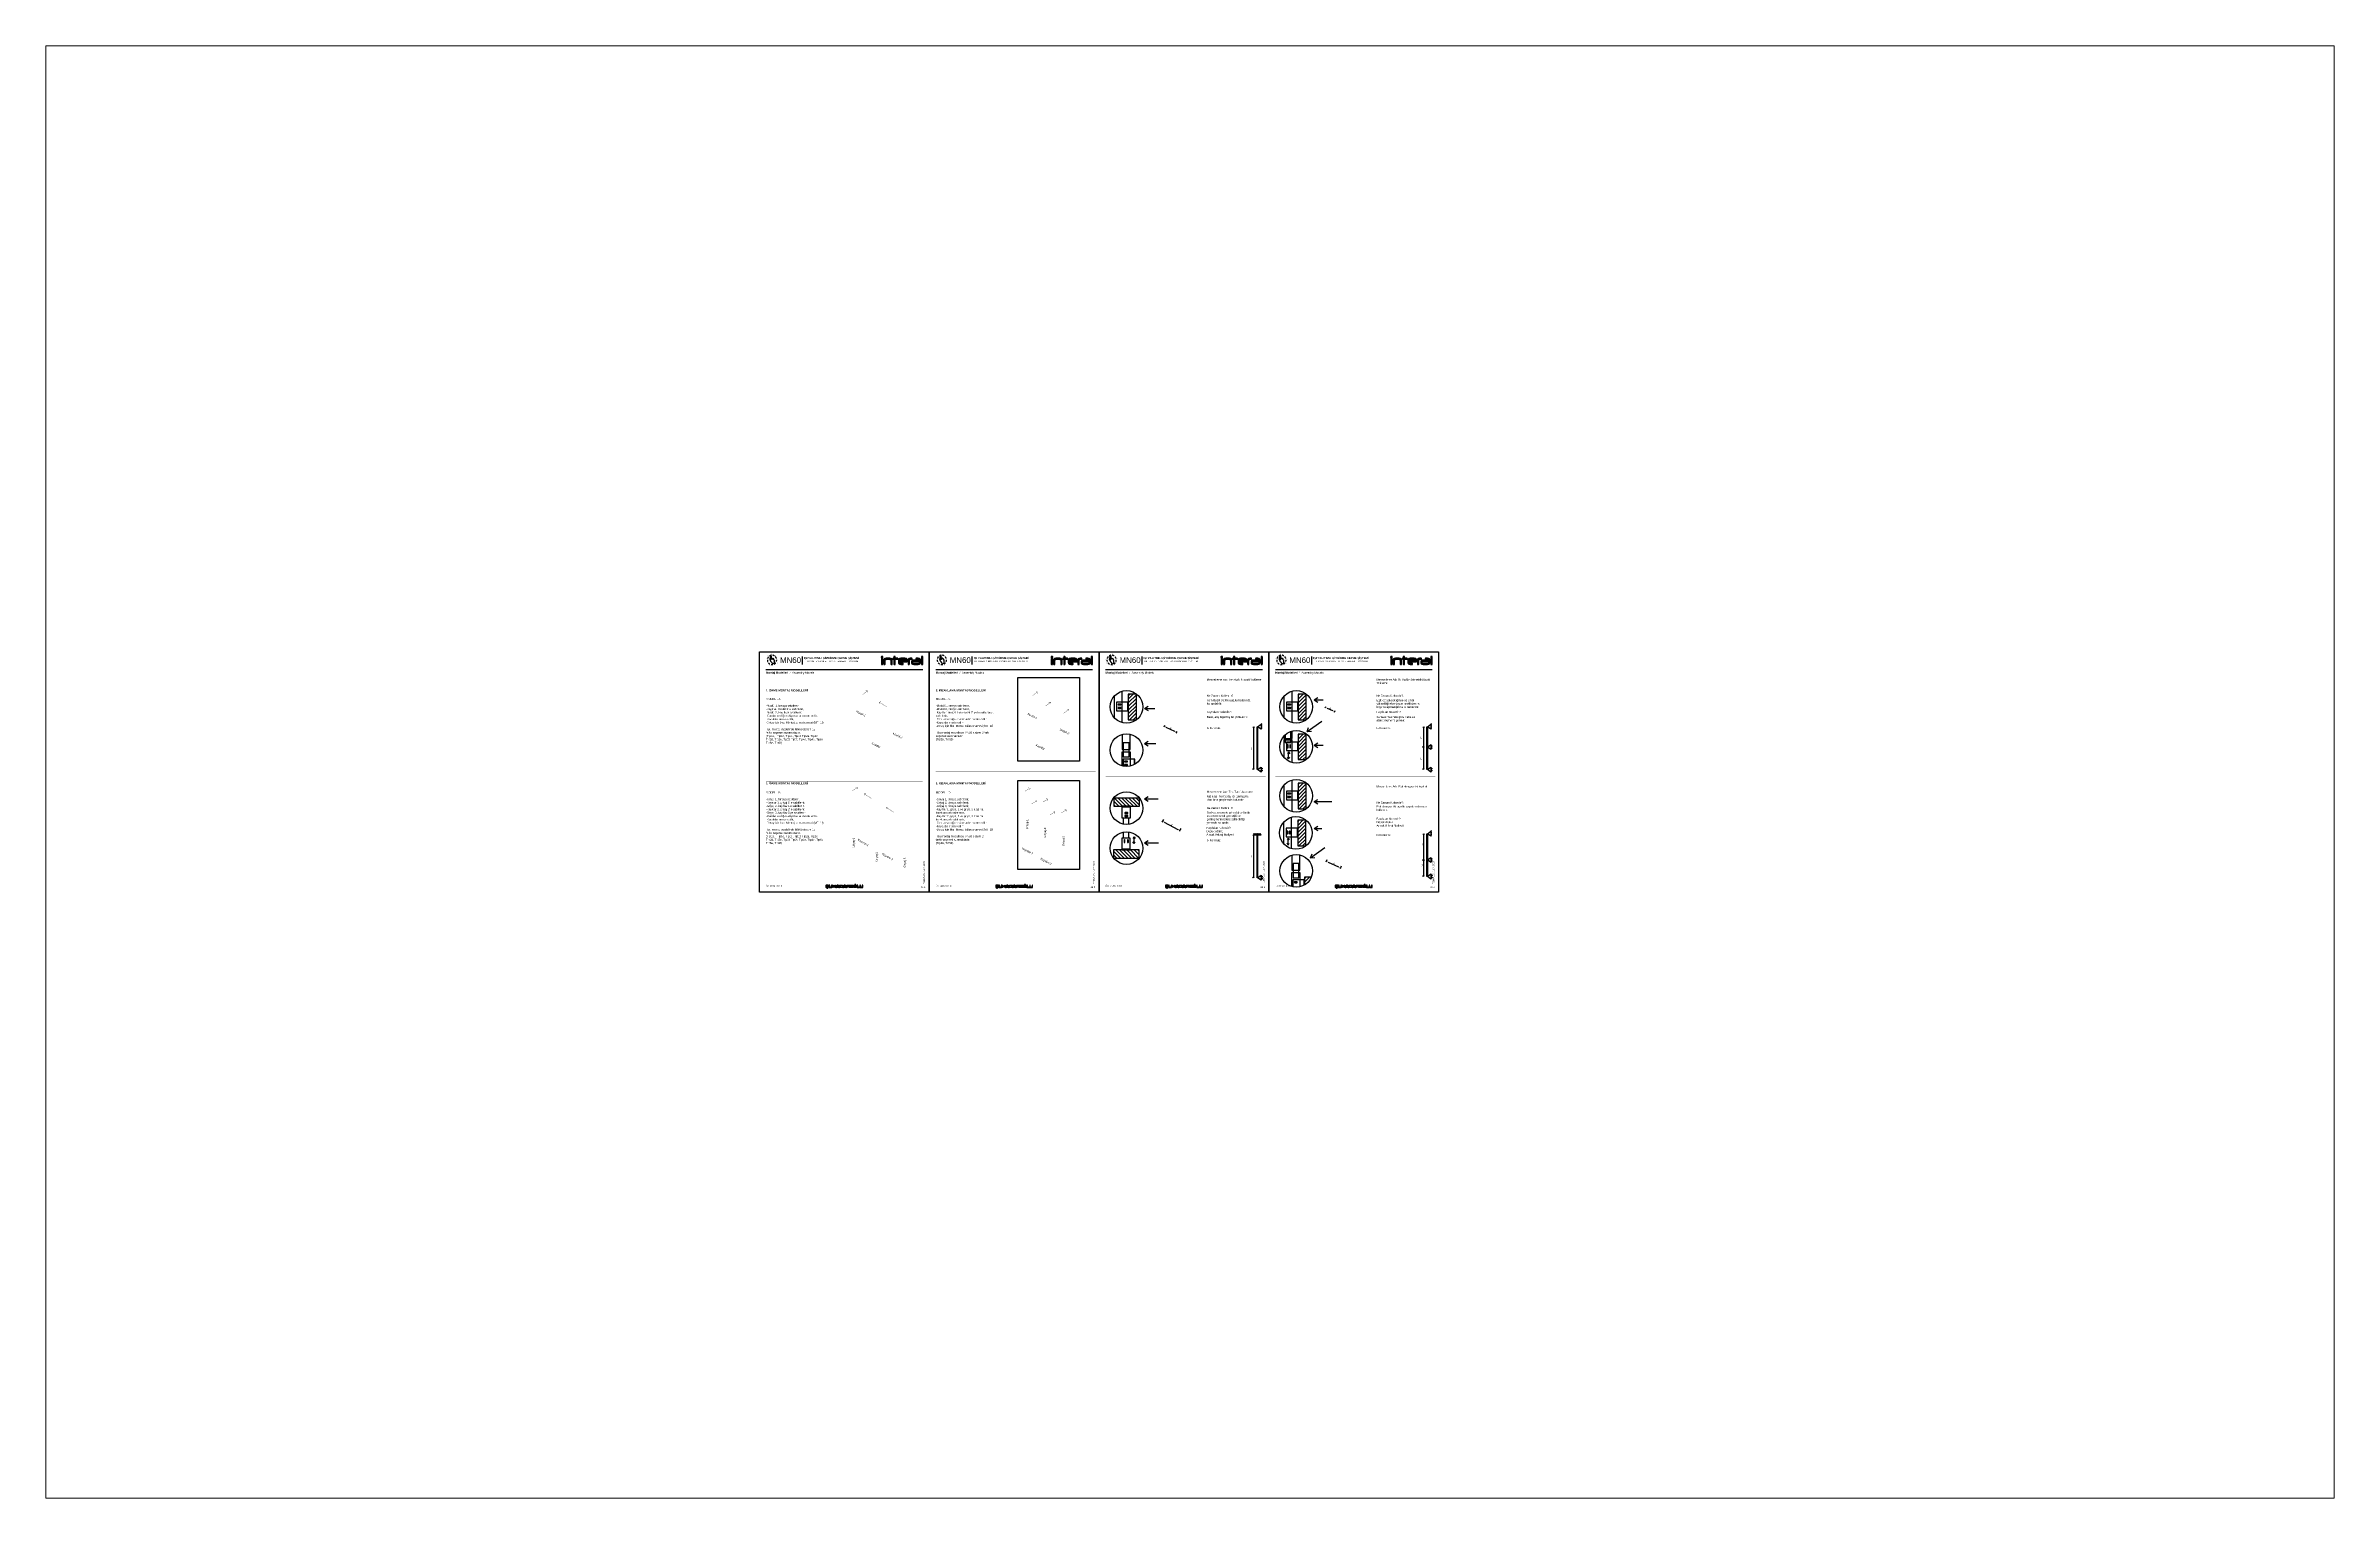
# Paper-space layout 'Sheet1' of a CAD drawing. Header units: millimetres. Extents: x 40 to 364, y 26 to 231.
# The model-space entities are those that its viewports show. They can reach past a viewport. Long polylines and large blocks are cut down to what shows.
import ezdxf

# ---------------------------------------------------------------- set-up
doc = ezdxf.new("R2010")
doc.units = ezdxf.units.MM
doc.linetypes.add('CENTER', pattern=[10.16, 6.35, -1.27, 1.27, -1.27])
for name, color, linetype in [('aksesuar', 1, 'Continuous'), ('ANTET', 7, 'Continuous'), ('ANTET_K', 179, 'Continuous'), ('PROFIL', 7, 'Continuous'), ('yazı_numara_k', 11, 'Continuous')]:
    doc.layers.add(name, color=color, linetype=linetype)
doc.dimstyles.new('ISO-25', dxfattribs={"dimtxt": 2.5, "dimasz": 2.5, "dimexe": 1.25, "dimexo": 0.625, "dimtad": 1, "dimtxsty": 'Standard', "dimcen": 2.5, "dimadec": 0, "dimazin": 0, "dimtfac": 1, "dimtmove": 0, "dimatfit": 3, "dimfxl": 1, "dimarcsym": 0})

# ---------------------------------------------------------------- blocks, each defined once
blk = doc.blocks.new('*D3')
at = {"layer": 'aksesuar', "color": 0, "linetype": 'ByBlock', "lineweight": -2, "transparency": 16777216}
for p, q in [((12416.9, 2926.3), (12415.9, 2924.2)), ((12418.7, 2924.2), (12429.3, 2919)), ((12432, 2918.8), (12431, 2916.7))]:
    blk.add_line(p, q, dxfattribs=at)
at = {"layer": 'aksesuar', "color": 0, "transparency": 16777216}
for points in [[(12418.9, 2924.6), (12418.5, 2923.9), (12416.5, 2925.4)], [(12429.5, 2919.3), (12429.1, 2918.6), (12431.6, 2917.9)]]:
    blk.add_solid(points, dxfattribs=at)
at = {"layer": 'Defpoints', "color": 0, "transparency": 16777216}
for p in [(12417.2, 2926.9), (12431.6, 2917.9), (12432.3, 2919.4)]:
    blk.add_point(p, dxfattribs=at)
at = {"layer": 'aksesuar', "color": 0, "transparency": 16777216, "insert": (12424.8, 2923.3), "char_height": 2.5, "attachment_point": 5, "rotation": 333.6165}
blk.add_mtext('a', dxfattribs=at)
blk = doc.blocks.new('*D4')
at = {"layer": 'ANTET', "color": 0, "linetype": 'ByBlock', "lineweight": -2, "transparency": 16777216}
for p, q in [((12415.5, 2810.1), (12413.7, 2806.8)), ((12416.5, 2806.7), (12433.6, 2797.6)), ((12437, 2798.6), (12435.2, 2795.3))]:
    blk.add_line(p, q, dxfattribs=at)
at = {"layer": 'ANTET', "color": 0, "transparency": 16777216}
for points in [[(12416.7, 2807.1), (12416.3, 2806.3), (12414.3, 2807.9)], [(12433.8, 2797.9), (12433.4, 2797.2), (12435.8, 2796.4)]]:
    blk.add_solid(points, dxfattribs=at)
at = {"layer": 'Defpoints', "color": 0, "transparency": 16777216}
for p in [(12415.8, 2810.6), (12435.8, 2796.4), (12437.3, 2799.2)]:
    blk.add_point(p, dxfattribs=at)
at = {"layer": 'ANTET', "color": 0, "transparency": 16777216, "insert": (12425.9, 2803.8), "char_height": 2.5, "attachment_point": 5, "rotation": 331.8759}
blk.add_mtext('a', dxfattribs=at)
blk = doc.blocks.new('*D5')
at = {"layer": 'ANTET', "color": 0, "linetype": 'ByBlock', "lineweight": -2, "transparency": 16777216}
for p, q in [((12616.1, 2949.1), (12615.3, 2947.4)), ((12618.1, 2947.5), (12624.9, 2944.6)), ((12627.4, 2944.1), (12626.7, 2942.4))]:
    blk.add_line(p, q, dxfattribs=at)
at = {"layer": 'ANTET', "color": 0, "transparency": 16777216}
for points in [[(12618.3, 2947.9), (12618, 2947.2), (12615.8, 2948.6)], [(12625.1, 2944.9), (12624.7, 2944.2), (12627.2, 2943.5)]]:
    blk.add_solid(points, dxfattribs=at)
at = {"layer": 'Defpoints', "color": 0, "transparency": 16777216}
for p in [(12616.3, 2949.6), (12627.7, 2944.6), (12627.2, 2943.5)]:
    blk.add_point(p, dxfattribs=at)
at = {"layer": 'ANTET', "color": 0, "transparency": 16777216, "insert": (12622.3, 2947.8), "char_height": 2.5, "attachment_point": 5, "rotation": 336.1931}
blk.add_mtext('a', dxfattribs=at)
blk = doc.blocks.new('*D6')
at = {"layer": 'ANTET', "color": 0, "linetype": 'ByBlock', "lineweight": -2, "transparency": 16777216}
for p, q in [((12617.9, 2760), (12616.6, 2757)), ((12619.4, 2757.1), (12632.3, 2751.2)), ((12635.4, 2752), (12634, 2749))]:
    blk.add_line(p, q, dxfattribs=at)
at = {"layer": 'ANTET', "color": 0, "transparency": 16777216}
for points in [[(12619.5, 2757.5), (12619.2, 2756.7), (12617.1, 2758.2)], [(12632.5, 2751.6), (12632.1, 2750.8), (12634.6, 2750.2)]]:
    blk.add_solid(points, dxfattribs=at)
at = {"layer": 'Defpoints', "color": 0, "transparency": 16777216}
for p in [(12618.2, 2760.6), (12634.6, 2750.2), (12635.7, 2752.6)]:
    blk.add_point(p, dxfattribs=at)
at = {"layer": 'ANTET', "color": 0, "transparency": 16777216, "insert": (12626.6, 2755.9), "char_height": 2.5, "attachment_point": 5, "rotation": 335.4687}
blk.add_mtext('a', dxfattribs=at)
blk = doc.blocks.new('CARKKK')
at = {"true_color": 0xfed100}
h = blk.add_hatch(color=40, dxfattribs=at)
h.dxf.hatch_style = 1
edge = h.paths.add_edge_path()
edge.add_arc((1483.1, 1300.2), 1.03, 316.1417, 614.7975)
edge.add_line((1482.8, 1299.2), (1482.6, 1299.9))
edge.add_arc((1482.8, 1299.9), 0.202, 109.9023, 198.4057, ccw=False)
edge.add_line((1482.7, 1300.1), (1483.3, 1300.4))
edge.add_arc((1483.4, 1300.2), 0.202, 16.7485, 109.9023, ccw=False)
edge.add_line((1483.6, 1300.2), (1483.8, 1299.5))
at = {"color": 0}
for p, q in [((1481.7, 1297.4), (1482, 1297)), ((1482, 1296.9), (1482, 1296.6)), ((1482.8, 1297.3), (1483.3, 1296.4)), ((1485.3, 1298.1), (1485.5, 1297.6)), ((1485.5, 1298.4), (1485.5, 1298.4)), ((1485.9, 1298.2), (1486.1, 1297.5)), ((1486.3, 1297.5), (1486.2, 1297.8)), ((1486.7, 1297.5), (1486.7, 1297.7))]:
    blk.add_line(p, q, dxfattribs=at)
at = {"color": 0, "linetype": 'CENTER', "ltscale": 12}
for p, q in [((1482.8, 1294.9), (1483.1, 1294.6)), ((1485, 1292), (1484.8, 1292.5)), ((1485.4, 1291.7), (1487.3, 1292.4)), ((1487.1, 1296.4), (1487.1, 1294.2))]:
    blk.add_line(p, q, dxfattribs=at)
at = {"color": 0, "linetype": 'CENTER', "ltscale": 12, "const_width": 0.0361}
for points in [[(1480.3, 1302.7, 0.048189), (1479.2, 1301.8)], [(1483.7, 1302.2, 0.099576), (1481.6, 1301.4)], [(1485.3, 1304, 0.048189), (1483.9, 1304)], [(1487.6, 1301.4, 0.099576), (1485.5, 1302.2)], [(1489.9, 1301.8, 0.048189), (1488.8, 1302.7)], [(1477.4, 1298.5, 0.048189), (1477.1, 1297.1)], [(1477.8, 1293.4, 0.048189), (1478.5, 1292.1)], [(1478.8, 1296.6, 0.099576), (1479.2, 1294.4)], [(1480.3, 1300.3, 0.099576), (1479.1, 1298.3)], [(1480.1, 1292.9, 0.099576), (1481.8, 1291.4)], [(1481.4, 1289.7, 0.048189), (1482.7, 1289.2)], [(1483.5, 1290.8, 0.099576), (1485.7, 1290.8)], [(1486.5, 1289.2, 0.048189), (1487.8, 1289.7)], [(1487.4, 1291.4, 0.099576), (1489.1, 1292.9)], [(1490.1, 1298.3, 0.099576), (1488.9, 1300.3)], [(1490, 1294.4, 0.099576), (1490.4, 1296.6)], [(1490.7, 1292.1, 0.048189), (1491.4, 1293.4)], [(1492.1, 1297.1, 0.048189), (1491.8, 1298.5)]]:
    blk.add_lwpolyline(points, format="xyb", dxfattribs=at)
for points in [[(1480.3, 1302.7), (1481.6, 1301.4)], [(1483.9, 1304), (1483.7, 1302.2)], [(1485.3, 1304), (1485.5, 1302.2)], [(1488.8, 1302.7), (1487.6, 1301.4)], [(1477.1, 1297.1), (1478.8, 1296.6)], [(1477.4, 1298.5), (1479.1, 1298.4)], [(1477.8, 1293.4), (1479.2, 1294.4)], [(1478.5, 1292.1), (1480.1, 1292.9)], [(1479.2, 1301.8), (1480.2, 1300.3)], [(1481.4, 1289.7), (1481.8, 1291.4)], [(1482.7, 1289.2), (1483.5, 1290.8)], [(1486.5, 1289.2), (1485.7, 1290.8)], [(1487.8, 1289.7), (1487.4, 1291.4)], [(1489.9, 1301.8), (1489, 1300.3)], [(1490.7, 1292.1), (1489.1, 1292.9)], [(1491.8, 1298.5), (1490.1, 1298.4)], [(1491.4, 1293.4), (1490, 1294.4)], [(1492.1, 1297.1), (1490.4, 1296.6)]]:
    blk.add_lwpolyline(points, dxfattribs=at)
at = {"color": 0}
for points in [[(1483.8, 1299.5), (1483.6, 1300.2, 0.430429), (1483.3, 1300.4), (1482.7, 1300.1, 0.406583), (1482.6, 1299.9), (1482.8, 1299.2)], [(1484.2, 1298), (1483.5, 1300.2, 0.430609), (1483.3, 1300.3), (1482.7, 1300.1, 0.407114), (1482.6, 1299.9), (1483.5, 1297.3)], [(1484.5, 1297.8), (1484.3, 1298.2, -0.427614), (1484.5, 1298.6), (1484.7, 1298.7, -0.436222), (1485.1, 1298.5), (1485.4, 1297.6)]]:
    blk.add_lwpolyline(points, format="xyb", dxfattribs=at)
at = {"color": 0, "linetype": 'CENTER', "ltscale": 12}
for centre, radius, start, end in [((1484.6, 1296.5), 5.78, 98.6269, 121.3731), ((1484.6, 1296.5), 5.78, 58.6269, 81.3731), ((1484.6, 1296.5), 5.78, 178.6269, 201.3731), ((1484.6, 1296.5), 5.78, 138.6269, 161.3731), ((1484.6, 1296.5), 5.78, 218.6269, 241.3731), ((1482.4, 1296.6), 0.361, 178.7146, 203.6076), ((1494.7, 1302), 13.8, 203.6076, 210.5847), ((1492.6, 1301), 11.4, 213.7381, 226.5208), ((1484.6, 1296.5), 5.78, 258.6269, 281.3731), ((1484.5, 1292.4), 0.361, 12.1436, 46.5208), ((1485.3, 1292), 0.298, 184.3774, 294.6195), ((1485.2, 1292.7), 2.39, 0.4113, 37.9459), ((1487.2, 1292.7), 0.361, 288.2135, 0.4113), ((1484.6, 1296.5), 5.78, 298.6269, 321.3731), ((1484.6, 1296.5), 5.78, 18.6269, 41.3731), ((1484.6, 1296.5), 5.78, 338.6269, 1.3731)]:
    blk.add_arc(centre, radius, start, end, dxfattribs=at)
at = {"color": 0}
for centre, radius, start, end in [((1481.8, 1297.5), 0.212, 89.792, 220.6566), ((1482, 1296.8), 0.947, 32.7129, 97.3977), ((1481.9, 1296.9), 0.144, 358.7146, 40.6566), ((1482.5, 1297), 1.02, 325.2166, 16.7204), ((1485, 1298.3), 0.836, 198.8925, 224.3855), ((1484.4, 1297.7), 0.0433, 224.3855, 19.6471), ((1485.6, 1298.2), 0.289, 109.7187, 194.0454), ((1485.4, 1297.6), 0.0601, 190.3472, 18.7372), ((1485.6, 1298.2), 0.289, 15.4472, 109.7187), ((1486.2, 1297.5), 0.084, 203.9076, 12.8452), ((1486.3, 1297.8), 0.144, 68.7787, 198.5684), ((1486.2, 1297.6), 0.433, 17.732, 68.7787), ((1471.3, 1291.9), 16.4, 15.7203, 19.9505)]:
    blk.add_arc(centre, radius, start, end, dxfattribs=at)
at = {"color": 40, "true_color": 0xfed100}
blk.add_arc((1483.1, 1300.2), 1.03, 316.1417, 254.7975, dxfattribs=at)
blk = doc.blocks.new('İnteral Logo - 2D')
at = {"layer": 'PROFIL', "ltscale": 10}
h = blk.add_hatch(color=7, dxfattribs=at)
h.paths.add_polyline_path([(2732.5, 1117.8), (2732.5, 1124.2), (2732.5, 1124.3), (2732.4, 1124.5), (2732.3, 1124.6), (2732.3, 1124.7), (2732, 1124.8), (2731.6, 1124.8), (2731.2, 1124.8), (2731, 1124.7), (2730.9, 1124.6), (2730.8, 1124.5), (2730.8, 1124.3), (2730.8, 1124.2), (2730.8, 1117.8), (2730.8, 1117.6), (2730.8, 1117.5), (2730.9, 1117.4), (2731, 1117.3), (2731.2, 1117.2), (2731.6, 1117.2), (2732, 1117.2), (2732.3, 1117.3), (2732.3, 1117.4), (2732.4, 1117.5), (2732.5, 1117.6)])
h.paths.add_polyline_path([(2732.7, 1126.2), (2732.7, 1126.4), (2732.7, 1126.6), (2732.6, 1126.7), (2732.5, 1126.8), (2732.3, 1126.9), (2732.1, 1127), (2731.9, 1127), (2731.7, 1127), (2731.4, 1127), (2731.2, 1127), (2731, 1126.9), (2730.8, 1126.8), (2730.7, 1126.7), (2730.7, 1126.6), (2730.6, 1126.4), (2730.6, 1126.2), (2730.6, 1126), (2730.7, 1125.8), (2730.7, 1125.7), (2730.8, 1125.6), (2731, 1125.5), (2731.2, 1125.4), (2731.4, 1125.4), (2731.7, 1125.4), (2731.9, 1125.4), (2732.1, 1125.4), (2732.3, 1125.5), (2732.5, 1125.6), (2732.6, 1125.7), (2732.7, 1125.8), (2732.7, 1126)])
for points in [[(2743.9, 1123.7), (2743.7, 1123.9), (2743.5, 1124.1), (2743.3, 1124.2), (2743, 1124.4), (2742.7, 1124.5), (2742.1, 1124.7), (2741.3, 1124.8), (2740.4, 1124.8), (2737.5, 1124.8), (2736.6, 1124.8), (2735.8, 1124.7), (2735.2, 1124.5), (2734.9, 1124.4), (2734.6, 1124.2), (2734.4, 1124.1), (2734.2, 1123.9), (2734, 1123.7), (2733.9, 1123.5), (2733.8, 1123.3), (2733.7, 1123), (2733.7, 1122.8), (2733.7, 1122.5), (2733.7, 1117.8), (2733.7, 1117.6), (2733.7, 1117.5), (2733.8, 1117.4), (2733.9, 1117.3), (2734.1, 1117.2), (2734.5, 1117.2), (2734.9, 1117.2), (2735.2, 1117.3), (2735.3, 1117.4), (2735.3, 1117.5), (2735.4, 1117.6), (2735.4, 1117.8), (2735.4, 1122.5), (2735.4, 1122.7), (2735.5, 1122.9), (2735.7, 1123), (2735.9, 1123.2), (2736.2, 1123.3), (2736.6, 1123.4), (2737, 1123.5), (2737.5, 1123.5), (2740.4, 1123.5), (2740.9, 1123.5), (2741.3, 1123.4), (2741.7, 1123.3), (2742, 1123.2), (2742.2, 1123), (2742.4, 1122.9), (2742.5, 1122.7), (2742.5, 1122.5), (2742.5, 1117.8), (2742.5, 1117.6), (2742.6, 1117.5), (2742.6, 1117.4), (2742.7, 1117.3), (2743, 1117.2), (2743.4, 1117.2), (2743.8, 1117.2), (2744, 1117.3), (2744.1, 1117.4), (2744.2, 1117.5), (2744.2, 1117.6), (2744.2, 1117.8), (2744.2, 1122.5), (2744.2, 1122.8), (2744.2, 1123), (2744.1, 1123.3), (2744, 1123.5)], [(2751.2, 1123.9), (2751.3, 1124.1), (2751.2, 1124.4), (2751.2, 1124.7), (2751.1, 1124.7), (2751, 1124.8), (2750.8, 1124.8), (2747.9, 1124.8), (2747.9, 1126.4), (2747.9, 1126.6), (2747.9, 1126.7), (2747.8, 1126.8), (2747.7, 1126.9), (2747.5, 1127), (2747.1, 1127), (2746.7, 1127), (2746.4, 1126.9), (2746.3, 1126.8), (2746.3, 1126.7), (2746.2, 1126.6), (2746.2, 1126.4), (2746.2, 1124.8), (2745.5, 1124.8), (2745.2, 1124.8), (2745.1, 1124.7), (2745.1, 1124.7), (2745, 1124.4), (2745, 1124.1), (2745, 1123.9), (2745.1, 1123.6), (2745.1, 1123.6), (2745.2, 1123.5), (2745.5, 1123.5), (2746.2, 1123.5), (2746.2, 1117.8), (2746.2, 1117.6), (2746.3, 1117.5), (2746.3, 1117.4), (2746.4, 1117.3), (2746.7, 1117.2), (2747.1, 1117.2), (2747.5, 1117.2), (2747.7, 1117.3), (2747.8, 1117.4), (2747.9, 1117.5), (2747.9, 1117.6), (2747.9, 1117.8), (2747.9, 1123.5), (2750.8, 1123.5), (2751, 1123.5), (2751.1, 1123.6), (2751.2, 1123.6)], [(2768.7, 1123.9), (2768.7, 1124.1), (2768.7, 1124.4), (2768.6, 1124.7), (2768.6, 1124.7), (2768.5, 1124.8), (2768.2, 1124.8), (2767.2, 1124.8), (2766.4, 1124.8), (2765.7, 1124.7), (2765.1, 1124.5), (2764.8, 1124.4), (2764.6, 1124.3), (2764.4, 1124.1), (2764.2, 1123.9), (2764, 1123.7), (2763.9, 1123.5), (2763.8, 1123.3), (2763.7, 1123.1), (2763.7, 1122.8), (2763.7, 1122.5), (2763.7, 1117.8), (2763.7, 1117.6), (2763.7, 1117.5), (2763.8, 1117.4), (2763.9, 1117.3), (2764.1, 1117.2), (2764.5, 1117.2), (2764.9, 1117.2), (2765.2, 1117.3), (2765.3, 1117.4), (2765.3, 1117.5), (2765.4, 1117.6), (2765.4, 1117.8), (2765.4, 1122.5), (2765.4, 1122.7), (2765.5, 1122.9), (2765.6, 1123.1), (2765.8, 1123.2), (2766, 1123.3), (2766.3, 1123.4), (2766.7, 1123.5), (2767.2, 1123.5), (2768.2, 1123.5), (2768.5, 1123.5), (2768.6, 1123.6), (2768.6, 1123.6)]]:
    blk.add_hatch(color=7, dxfattribs=at).paths.add_polyline_path(points)
h = blk.add_hatch(color=7, dxfattribs=at)
h.paths.add_polyline_path([(2762, 1124.1), (2761.8, 1124.3), (2761.6, 1124.4), (2761.3, 1124.5), (2760.6, 1124.7), (2759.8, 1124.8), (2758.9, 1124.8), (2755.8, 1124.8), (2754.9, 1124.8), (2754.1, 1124.7), (2753.4, 1124.5), (2753.2, 1124.4), (2752.9, 1124.2), (2752.7, 1124.1), (2752.5, 1123.9), (2752.3, 1123.7), (2752.2, 1123.5), (2752.1, 1123.3), (2752, 1123), (2752, 1122.8), (2751.9, 1122.5), (2751.9, 1119.6), (2752, 1119.3), (2752, 1119), (2752.1, 1118.8), (2752.2, 1118.5), (2752.3, 1118.3), (2752.5, 1118.1), (2752.7, 1118), (2752.9, 1117.8), (2753.2, 1117.7), (2753.4, 1117.5), (2754.1, 1117.4), (2754.9, 1117.3), (2755.8, 1117.2), (2757.4, 1117.2), (2757.6, 1117.3), (2757.7, 1117.3), (2757.8, 1117.4), (2757.8, 1117.6), (2757.8, 1117.9), (2757.8, 1118.2), (2757.8, 1118.4), (2757.7, 1118.5), (2757.6, 1118.5), (2757.4, 1118.6), (2755.8, 1118.6), (2755.3, 1118.6), (2754.8, 1118.7), (2754.5, 1118.7), (2754.2, 1118.9), (2753.9, 1119), (2753.8, 1119.2), (2753.7, 1119.4), (2753.7, 1119.6), (2753.7, 1120.3), (2761.9, 1120.3), (2762.3, 1120.3), (2762.4, 1120.3), (2762.5, 1120.4), (2762.6, 1120.5), (2762.7, 1120.6), (2762.7, 1120.9), (2762.7, 1122.5), (2762.7, 1122.8), (2762.6, 1123), (2762.6, 1123.3), (2762.5, 1123.5), (2762.3, 1123.7), (2762.2, 1123.9)])
h.paths.add_polyline_path([(2753.7, 1121.6), (2753.7, 1122.5), (2753.7, 1122.7), (2753.8, 1122.9), (2753.9, 1123), (2754.2, 1123.2), (2754.5, 1123.3), (2754.8, 1123.4), (2755.3, 1123.5), (2755.8, 1123.5), (2758.8, 1123.5), (2759.4, 1123.5), (2759.8, 1123.4), (2760.2, 1123.3), (2760.5, 1123.2), (2760.7, 1123.1), (2760.9, 1122.9), (2760.9, 1122.7), (2761, 1122.5), (2761, 1121.6)], flags=16)
at = {"layer": 'PROFIL', "ltscale": 10, "true_color": 0xfed100}
h = blk.add_hatch(color=40, dxfattribs=at)
h.paths.add_polyline_path([(2779.1, 1119.6), (2779.1, 1122.5), (2779.1, 1122.8), (2779.1, 1123), (2779, 1123.3), (2778.9, 1123.5), (2778.8, 1123.7), (2778.6, 1123.9), (2778.4, 1124.1), (2778.2, 1124.2), (2777.9, 1124.4), (2777.7, 1124.5), (2777, 1124.7), (2776.2, 1124.8), (2775.3, 1124.8), (2774, 1124.8), (2773.8, 1124.8), (2773.7, 1124.7), (2773.6, 1124.7), (2773.5, 1124.5), (2773.5, 1124.1), (2773.5, 1123.9), (2773.6, 1123.6), (2773.7, 1123.6), (2773.8, 1123.5), (2774, 1123.5), (2775.3, 1123.5), (2775.8, 1123.5), (2776.3, 1123.4), (2776.6, 1123.3), (2776.9, 1123.3), (2777.2, 1123.1), (2777.3, 1123), (2777.4, 1122.8), (2777.4, 1122.6), (2777.4, 1122.6), (2771.7, 1122.6), (2770.8, 1122.6), (2770, 1122.5), (2769.3, 1122.3), (2769.1, 1122.2), (2768.8, 1122), (2768.6, 1121.9), (2768.4, 1121.7), (2768.2, 1121.5), (2768.1, 1121.3), (2768, 1121.1), (2767.9, 1120.8), (2767.9, 1120.6), (2767.9, 1120.3), (2767.9, 1119.6), (2767.9, 1119.3), (2767.9, 1119), (2768, 1118.8), (2768.1, 1118.5), (2768.2, 1118.3), (2768.4, 1118.1), (2768.6, 1118), (2768.8, 1117.8), (2769.1, 1117.7), (2769.3, 1117.5), (2770, 1117.4), (2770.8, 1117.3), (2771.7, 1117.2), (2775.3, 1117.2), (2776.2, 1117.3), (2777, 1117.4), (2777.7, 1117.5), (2777.9, 1117.7), (2778.2, 1117.8), (2778.4, 1118), (2778.6, 1118.1), (2778.8, 1118.3), (2778.9, 1118.5), (2779, 1118.8), (2779.1, 1119), (2779.1, 1119.3)])
h.paths.add_polyline_path([(2769.6, 1119.6), (2769.6, 1120.3), (2769.6, 1120.5), (2769.7, 1120.7), (2769.9, 1120.9), (2770.1, 1121), (2770.4, 1121.2), (2770.7, 1121.2), (2771.2, 1121.3), (2771.7, 1121.3), (2777.4, 1121.3), (2777.4, 1119.6), (2777.4, 1119.4), (2777.3, 1119.2), (2777.1, 1119), (2776.9, 1118.9), (2776.6, 1118.7), (2776.3, 1118.7), (2775.8, 1118.6), (2775.3, 1118.6), (2771.7, 1118.6), (2771.2, 1118.6), (2770.7, 1118.7), (2770.4, 1118.7), (2770.1, 1118.9), (2769.9, 1119), (2769.7, 1119.2), (2769.6, 1119.4)], flags=16)
blk.add_hatch(color=40, dxfattribs=at).paths.add_polyline_path([(2782, 1117.8), (2782, 1126.4), (2782, 1126.6), (2781.9, 1126.7), (2781.9, 1126.8), (2781.8, 1126.9), (2781.5, 1127), (2781.1, 1127), (2780.8, 1127), (2780.5, 1126.9), (2780.4, 1126.8), (2780.3, 1126.7), (2780.3, 1126.6), (2780.3, 1126.4), (2780.3, 1117.8), (2780.3, 1117.6), (2780.3, 1117.5), (2780.4, 1117.4), (2780.5, 1117.3), (2780.8, 1117.2), (2781.1, 1117.2), (2781.5, 1117.2), (2781.8, 1117.3), (2781.9, 1117.4), (2781.9, 1117.5), (2782, 1117.6)])
at = {"layer": 'PROFIL', "color": 7, "ltscale": 10}
for points in [[(2732.7, 1126.2), (2732.7, 1126.4), (2732.7, 1126.6), (2732.6, 1126.7), (2732.5, 1126.8), (2732.3, 1126.9), (2732.1, 1127), (2731.9, 1127), (2731.7, 1127), (2731.4, 1127), (2731.2, 1127), (2731, 1126.9), (2730.8, 1126.8), (2730.7, 1126.7), (2730.7, 1126.6), (2730.6, 1126.4), (2730.6, 1126.2), (2730.6, 1126), (2730.7, 1125.8), (2730.7, 1125.7), (2730.8, 1125.6), (2731, 1125.5), (2731.2, 1125.4), (2731.4, 1125.4), (2731.7, 1125.4), (2731.9, 1125.4), (2732.1, 1125.4), (2732.3, 1125.5), (2732.5, 1125.6), (2732.6, 1125.7), (2732.7, 1125.8), (2732.7, 1126)], [(2732.5, 1117.8), (2732.5, 1124.2), (2732.5, 1124.3), (2732.4, 1124.5), (2732.3, 1124.6), (2732.3, 1124.7), (2732, 1124.8), (2731.6, 1124.8), (2731.2, 1124.8), (2731, 1124.7), (2730.9, 1124.6), (2730.8, 1124.5), (2730.8, 1124.3), (2730.8, 1124.2), (2730.8, 1117.8), (2730.8, 1117.6), (2730.8, 1117.5), (2730.9, 1117.4), (2731, 1117.3), (2731.2, 1117.2), (2731.6, 1117.2), (2732, 1117.2), (2732.3, 1117.3), (2732.3, 1117.4), (2732.4, 1117.5), (2732.5, 1117.6)], [(2743.9, 1123.7), (2743.7, 1123.9), (2743.5, 1124.1), (2743.3, 1124.2), (2743, 1124.4), (2742.7, 1124.5), (2742.1, 1124.7), (2741.3, 1124.8), (2740.4, 1124.8), (2737.5, 1124.8), (2736.6, 1124.8), (2735.8, 1124.7), (2735.2, 1124.5), (2734.9, 1124.4), (2734.6, 1124.2), (2734.4, 1124.1), (2734.2, 1123.9), (2734, 1123.7), (2733.9, 1123.5), (2733.8, 1123.3), (2733.7, 1123), (2733.7, 1122.8), (2733.7, 1122.5), (2733.7, 1117.8), (2733.7, 1117.6), (2733.7, 1117.5), (2733.8, 1117.4), (2733.9, 1117.3), (2734.1, 1117.2), (2734.5, 1117.2), (2734.9, 1117.2), (2735.2, 1117.3), (2735.3, 1117.4), (2735.3, 1117.5), (2735.4, 1117.6), (2735.4, 1117.8), (2735.4, 1122.5), (2735.4, 1122.7), (2735.5, 1122.9), (2735.7, 1123), (2735.9, 1123.2), (2736.2, 1123.3), (2736.6, 1123.4), (2737, 1123.5), (2737.5, 1123.5), (2740.4, 1123.5), (2740.9, 1123.5), (2741.3, 1123.4), (2741.7, 1123.3), (2742, 1123.2), (2742.2, 1123), (2742.4, 1122.9), (2742.5, 1122.7), (2742.5, 1122.5), (2742.5, 1117.8), (2742.5, 1117.6), (2742.6, 1117.5), (2742.6, 1117.4), (2742.7, 1117.3), (2743, 1117.2), (2743.4, 1117.2), (2743.8, 1117.2), (2744, 1117.3), (2744.1, 1117.4), (2744.2, 1117.5), (2744.2, 1117.6), (2744.2, 1117.8), (2744.2, 1122.5), (2744.2, 1122.8), (2744.2, 1123), (2744.1, 1123.3), (2744, 1123.5)], [(2751.2, 1123.9), (2751.3, 1124.1), (2751.2, 1124.4), (2751.2, 1124.7), (2751.1, 1124.7), (2751, 1124.8), (2750.8, 1124.8), (2747.9, 1124.8), (2747.9, 1126.4), (2747.9, 1126.6), (2747.9, 1126.7), (2747.8, 1126.8), (2747.7, 1126.9), (2747.5, 1127), (2747.1, 1127), (2746.7, 1127), (2746.4, 1126.9), (2746.3, 1126.8), (2746.3, 1126.7), (2746.2, 1126.6), (2746.2, 1126.4), (2746.2, 1124.8), (2745.5, 1124.8), (2745.2, 1124.8), (2745.1, 1124.7), (2745.1, 1124.7), (2745, 1124.4), (2745, 1124.1), (2745, 1123.9), (2745.1, 1123.6), (2745.1, 1123.6), (2745.2, 1123.5), (2745.5, 1123.5), (2746.2, 1123.5), (2746.2, 1117.8), (2746.2, 1117.6), (2746.3, 1117.5), (2746.3, 1117.4), (2746.4, 1117.3), (2746.7, 1117.2), (2747.1, 1117.2), (2747.5, 1117.2), (2747.7, 1117.3), (2747.8, 1117.4), (2747.9, 1117.5), (2747.9, 1117.6), (2747.9, 1117.8), (2747.9, 1123.5), (2750.8, 1123.5), (2751, 1123.5), (2751.1, 1123.6), (2751.2, 1123.6)], [(2762, 1124.1), (2761.8, 1124.3), (2761.6, 1124.4), (2761.3, 1124.5), (2760.6, 1124.7), (2759.8, 1124.8), (2758.9, 1124.8), (2755.8, 1124.8), (2754.9, 1124.8), (2754.1, 1124.7), (2753.4, 1124.5), (2753.2, 1124.4), (2752.9, 1124.2), (2752.7, 1124.1), (2752.5, 1123.9), (2752.3, 1123.7), (2752.2, 1123.5), (2752.1, 1123.3), (2752, 1123), (2752, 1122.8), (2751.9, 1122.5), (2751.9, 1119.6), (2752, 1119.3), (2752, 1119), (2752.1, 1118.8), (2752.2, 1118.5), (2752.3, 1118.3), (2752.5, 1118.1), (2752.7, 1118), (2752.9, 1117.8), (2753.2, 1117.7), (2753.4, 1117.5), (2754.1, 1117.4), (2754.9, 1117.3), (2755.8, 1117.2), (2757.4, 1117.2), (2757.6, 1117.3), (2757.7, 1117.3), (2757.8, 1117.4), (2757.8, 1117.6), (2757.8, 1117.9), (2757.8, 1118.2), (2757.8, 1118.4), (2757.7, 1118.5), (2757.6, 1118.5), (2757.4, 1118.6), (2755.8, 1118.6), (2755.3, 1118.6), (2754.8, 1118.7), (2754.5, 1118.7), (2754.2, 1118.9), (2753.9, 1119), (2753.8, 1119.2), (2753.7, 1119.4), (2753.7, 1119.6), (2753.7, 1120.3), (2761.9, 1120.3), (2762.3, 1120.3), (2762.4, 1120.3), (2762.5, 1120.4), (2762.6, 1120.5), (2762.7, 1120.6), (2762.7, 1120.9), (2762.7, 1122.5), (2762.7, 1122.8), (2762.6, 1123), (2762.6, 1123.3), (2762.5, 1123.5), (2762.3, 1123.7), (2762.2, 1123.9)], [(2753.7, 1121.6), (2753.7, 1122.5), (2753.7, 1122.7), (2753.8, 1122.9), (2753.9, 1123), (2754.2, 1123.2), (2754.5, 1123.3), (2754.8, 1123.4), (2755.3, 1123.5), (2755.8, 1123.5), (2758.8, 1123.5), (2759.4, 1123.5), (2759.8, 1123.4), (2760.2, 1123.3), (2760.5, 1123.2), (2760.7, 1123.1), (2760.9, 1122.9), (2760.9, 1122.7), (2761, 1122.5), (2761, 1121.6)], [(2768.7, 1123.9), (2768.7, 1124.1), (2768.7, 1124.4), (2768.6, 1124.7), (2768.6, 1124.7), (2768.5, 1124.8), (2768.2, 1124.8), (2767.2, 1124.8), (2766.4, 1124.8), (2765.7, 1124.7), (2765.1, 1124.5), (2764.8, 1124.4), (2764.6, 1124.3), (2764.4, 1124.1), (2764.2, 1123.9), (2764, 1123.7), (2763.9, 1123.5), (2763.8, 1123.3), (2763.7, 1123.1), (2763.7, 1122.8), (2763.7, 1122.5), (2763.7, 1117.8), (2763.7, 1117.6), (2763.7, 1117.5), (2763.8, 1117.4), (2763.9, 1117.3), (2764.1, 1117.2), (2764.5, 1117.2), (2764.9, 1117.2), (2765.2, 1117.3), (2765.3, 1117.4), (2765.3, 1117.5), (2765.4, 1117.6), (2765.4, 1117.8), (2765.4, 1122.5), (2765.4, 1122.7), (2765.5, 1122.9), (2765.6, 1123.1), (2765.8, 1123.2), (2766, 1123.3), (2766.3, 1123.4), (2766.7, 1123.5), (2767.2, 1123.5), (2768.2, 1123.5), (2768.5, 1123.5), (2768.6, 1123.6), (2768.6, 1123.6)]]:
    blk.add_lwpolyline(points, close=True, dxfattribs=at)
at = {"layer": 'PROFIL', "color": 40, "ltscale": 10, "true_color": 0xfed100}
for points in [[(2779.1, 1119.6), (2779.1, 1122.5), (2779.1, 1122.8), (2779.1, 1123), (2779, 1123.3), (2778.9, 1123.5), (2778.8, 1123.7), (2778.6, 1123.9), (2778.4, 1124.1), (2778.2, 1124.2), (2777.9, 1124.4), (2777.7, 1124.5), (2777, 1124.7), (2776.2, 1124.8), (2775.3, 1124.8), (2774, 1124.8), (2773.8, 1124.8), (2773.7, 1124.7), (2773.6, 1124.7), (2773.5, 1124.5), (2773.5, 1124.1), (2773.5, 1123.9), (2773.6, 1123.6), (2773.7, 1123.6), (2773.8, 1123.5), (2774, 1123.5), (2775.3, 1123.5), (2775.8, 1123.5), (2776.3, 1123.4), (2776.6, 1123.3), (2776.9, 1123.3), (2777.2, 1123.1), (2777.3, 1123), (2777.4, 1122.8), (2777.4, 1122.6), (2777.4, 1122.6), (2771.7, 1122.6), (2770.8, 1122.6), (2770, 1122.5), (2769.3, 1122.3), (2769.1, 1122.2), (2768.8, 1122), (2768.6, 1121.9), (2768.4, 1121.7), (2768.2, 1121.5), (2768.1, 1121.3), (2768, 1121.1), (2767.9, 1120.8), (2767.9, 1120.6), (2767.9, 1120.3), (2767.9, 1119.6), (2767.9, 1119.3), (2767.9, 1119), (2768, 1118.8), (2768.1, 1118.5), (2768.2, 1118.3), (2768.4, 1118.1), (2768.6, 1118), (2768.8, 1117.8), (2769.1, 1117.7), (2769.3, 1117.5), (2770, 1117.4), (2770.8, 1117.3), (2771.7, 1117.2), (2775.3, 1117.2), (2776.2, 1117.3), (2777, 1117.4), (2777.7, 1117.5), (2777.9, 1117.7), (2778.2, 1117.8), (2778.4, 1118), (2778.6, 1118.1), (2778.8, 1118.3), (2778.9, 1118.5), (2779, 1118.8), (2779.1, 1119), (2779.1, 1119.3)], [(2769.6, 1119.6), (2769.6, 1120.3), (2769.6, 1120.5), (2769.7, 1120.7), (2769.9, 1120.9), (2770.1, 1121), (2770.4, 1121.2), (2770.7, 1121.2), (2771.2, 1121.3), (2771.7, 1121.3), (2777.4, 1121.3), (2777.4, 1119.6), (2777.4, 1119.4), (2777.3, 1119.2), (2777.1, 1119), (2776.9, 1118.9), (2776.6, 1118.7), (2776.3, 1118.7), (2775.8, 1118.6), (2775.3, 1118.6), (2771.7, 1118.6), (2771.2, 1118.6), (2770.7, 1118.7), (2770.4, 1118.7), (2770.1, 1118.9), (2769.9, 1119), (2769.7, 1119.2), (2769.6, 1119.4)], [(2782, 1117.8), (2782, 1126.4), (2782, 1126.6), (2781.9, 1126.7), (2781.9, 1126.8), (2781.8, 1126.9), (2781.5, 1127), (2781.1, 1127), (2780.8, 1127), (2780.5, 1126.9), (2780.4, 1126.8), (2780.3, 1126.7), (2780.3, 1126.6), (2780.3, 1126.4), (2780.3, 1117.8), (2780.3, 1117.6), (2780.3, 1117.5), (2780.4, 1117.4), (2780.5, 1117.3), (2780.8, 1117.2), (2781.1, 1117.2), (2781.5, 1117.2), (2781.8, 1117.3), (2781.9, 1117.4), (2781.9, 1117.5), (2782, 1117.6)]]:
    blk.add_lwpolyline(points, close=True, dxfattribs=at)
blk = doc.blocks.new('LOGO-1')
blk.add_line((928.2, 1850.8), (928.2, 1840.9))
at = {"color": 7}
blk.add_line((1077.4, 1834.5), (883.4, 1834.5), dxfattribs=at)
at = {"color": 0}
blk.add_blockref('CARKKK', (-593.7, 550.1), dxfattribs=at)
at = {"layer": 'yazı_numara_k', "color": 140}
blk.add_blockref('İnteral Logo - 2D', (-1704.6, 723.8), dxfattribs=at)
at = {"attachment_point": 1}
for s, insert, char_height, width in [('{\\pxi3.38364;\\fArial Unicode MS|b0|i0|c162|p34;MN60 }', (877, 1849.8), 7, 80.561), ('{\\pxi3.38364;\\fArial Unicode MS|b1|i0|c162|p34;ISI YALITIMLI GİYDİRME CEPHE SİSTEMİ\\fArial Unicode MS|b0|i0|c162|p34;\\P\\H0.8x;THERMALLY INSULATED CURTAIN WALL SYSTEM}', (921.9, 1850), 2.5, 96.045)]:
    blk.add_mtext(s, dxfattribs=dict(at, insert=insert, char_height=char_height, width=width))
blk = doc.blocks.new('ÇUHADAROĞLU')
at = {"layer": 'ANTET'}
h = blk.add_hatch(color=7, dxfattribs=at)
h.paths.add_polyline_path([(159.1, 19.6, -0.414214), (159.4, 20), (160.8, 20, -0.414214), (161.2, 19.6), (161.2, 19.5), (161.9, 19.5), (161.9, 19.7, 0.414214), (161, 20.6), (159.2, 20.6, 0.414214), (158.4, 19.7), (158.4, 18.4, 0.414214), (159.2, 17.5), (161, 17.5, 0.414214), (161.9, 18.4), (161.9, 18.6), (161.2, 18.6), (161.2, 18.5, -0.414214), (160.8, 18.1), (159.4, 18.1, -0.414214), (159.1, 18.5)])
h.paths.add_polyline_path([(159.5, 17.1), (159.5, 16.9), (160.8, 16.9), (160.8, 17.1)])
h.paths.add_polyline_path([(165.1, 17.5, 0.414214), (166, 18.4), (166, 20.6), (165.3, 20.6), (165.3, 18.4, -0.414214), (165, 18.1), (163.3, 18.1, -0.414214), (163.1, 18.4), (163.1, 20.6), (162.4, 20.6), (162.4, 18.4, 0.414214), (163.2, 17.5)])
h.paths.add_polyline_path([(167.2, 18.7), (169.6, 18.7), (169.6, 17.5), (170.3, 17.5), (170.3, 20.6), (169.6, 20.6), (169.6, 19.4), (167.2, 19.4), (167.2, 20.6), (166.5, 20.6), (166.5, 17.5), (167.2, 17.5)])
h.paths.add_polyline_path([(170.7, 17.5), (171.5, 17.5), (171.7, 18), (174.1, 18), (174.3, 17.5), (175.1, 17.5), (173.5, 20.6), (172.3, 20.6)])
h.paths.add_polyline_path([(172, 18.5), (172.9, 20.2), (173.8, 18.5)], flags=16)
h.paths.add_polyline_path([(175.4, 17.5), (178.3, 17.5, 0.414214), (179.2, 18.4), (179.2, 19.7, 0.414214), (178.3, 20.6), (175.4, 20.6)])
h.paths.add_polyline_path([(176.1, 20), (178.2, 20, -0.414214), (178.5, 19.6), (178.5, 18.5, -0.414214), (178.2, 18.1), (176.1, 18.1)], flags=16)
h.paths.add_polyline_path([(180.3, 18), (182.7, 18), (182.9, 17.5), (183.7, 17.5), (182.1, 20.6), (180.9, 20.6), (179.3, 17.5), (180.1, 17.5)])
h.paths.add_polyline_path([(180.6, 18.5), (181.5, 20.2), (182.4, 18.5)], flags=16)
h.paths.add_polyline_path([(184.8, 18.3), (186.8, 18.3, -0.414214), (187.2, 18), (187.2, 17.5), (187.9, 17.5), (187.9, 18.2, 0.203358), (187.8, 18.4, 0.098259), (187.5, 18.6), (187.5, 18.7, 0.058399), (187.7, 18.8, 0.246853), (187.9, 19.1), (187.9, 19.7, 0.414214), (187, 20.6), (184.1, 20.6), (184.1, 17.5), (184.8, 17.5)])
h.paths.add_polyline_path([(184.8, 19), (184.8, 20), (186.8, 20, -0.414214), (187.2, 19.6), (187.2, 19.3, -0.414214), (186.8, 19)], flags=16)
h.paths.add_polyline_path([(191.5, 17.5, 0.414214), (192.3, 18.4), (192.3, 19.7, 0.414214), (191.5, 20.6), (189.2, 20.6, 0.414214), (188.3, 19.7), (188.3, 18.4, 0.414214), (189.2, 17.5)])
h.paths.add_polyline_path([(189.4, 18.1, -0.414214), (189, 18.5), (189, 19.6, -0.414214), (189.4, 20), (191.3, 20, -0.414214), (191.6, 19.6), (191.6, 18.5, -0.414214), (191.3, 18.1)], flags=16)
h.paths.add_polyline_path([(193.6, 17.5), (195.7, 17.5, 0.414214), (196.5, 18.4), (196.5, 19.1), (194.6, 19.1), (194.6, 18.7), (195.8, 18.7), (195.8, 18.5, -0.414214), (195.4, 18.1), (193.9, 18.1, -0.414214), (193.5, 18.5), (193.5, 19.5, -0.414214), (193.9, 20), (195.4, 20, -0.407741), (195.8, 19.6), (196.5, 19.6), (196.5, 19.7, 0.414214), (195.7, 20.6), (193.6, 20.6, 0.414214), (192.8, 19.7), (192.8, 18.4, 0.414214)])
h.paths.add_polyline_path([(195.3, 21), (195.3, 21.2), (194, 21.2), (194, 21)])
h.paths.add_polyline_path([(200.1, 17.5), (200.1, 18.1), (197.8, 18.1), (197.8, 20.6), (197, 20.6), (197, 17.5)])
h.paths.add_polyline_path([(201.2, 18.4), (201.2, 20.6), (200.5, 20.6), (200.5, 18.4, 0.414214), (201.3, 17.5), (203.3, 17.5, 0.414214), (204.1, 18.4), (204.1, 20.6), (203.4, 20.6), (203.4, 18.4, -0.414214), (203.2, 18.1), (201.5, 18.1, -0.414214)])
h = blk.add_hatch(color=7, dxfattribs=at)
h.paths.add_polyline_path([(159.1, 19.6, -0.414214), (159.4, 20), (160.8, 20, -0.414214), (161.2, 19.6), (161.2, 19.5), (161.9, 19.5), (161.9, 19.7, 0.414214), (161, 20.6), (159.2, 20.6, 0.414214), (158.4, 19.7), (158.4, 18.4, 0.414214), (159.2, 17.5), (161, 17.5, 0.414214), (161.9, 18.4), (161.9, 18.6), (161.2, 18.6), (161.2, 18.5, -0.414214), (160.8, 18.1), (159.4, 18.1, -0.414214), (159.1, 18.5)])
h.paths.add_polyline_path([(159.5, 17.1), (159.5, 16.9), (160.8, 16.9), (160.8, 17.1)])
h.paths.add_polyline_path([(165.1, 17.5, 0.414214), (166, 18.4), (166, 20.6), (165.3, 20.6), (165.3, 18.4, -0.414214), (165, 18.1), (163.3, 18.1, -0.414214), (163.1, 18.4), (163.1, 20.6), (162.4, 20.6), (162.4, 18.4, 0.414214), (163.2, 17.5)])
h.paths.add_polyline_path([(167.2, 18.7), (169.6, 18.7), (169.6, 17.5), (170.3, 17.5), (170.3, 20.6), (169.6, 20.6), (169.6, 19.4), (167.2, 19.4), (167.2, 20.6), (166.5, 20.6), (166.5, 17.5), (167.2, 17.5)])
h.paths.add_polyline_path([(170.7, 17.5), (171.5, 17.5), (171.7, 18), (174.1, 18), (174.3, 17.5), (175.1, 17.5), (173.5, 20.6), (172.3, 20.6)])
h.paths.add_polyline_path([(172, 18.5), (172.9, 20.2), (173.8, 18.5)], flags=16)
h.paths.add_polyline_path([(175.4, 17.5), (178.3, 17.5, 0.414214), (179.2, 18.4), (179.2, 19.7, 0.414214), (178.3, 20.6), (175.4, 20.6)])
h.paths.add_polyline_path([(176.1, 20), (178.2, 20, -0.414214), (178.5, 19.6), (178.5, 18.5, -0.414214), (178.2, 18.1), (176.1, 18.1)], flags=16)
h.paths.add_polyline_path([(180.3, 18), (182.7, 18), (182.9, 17.5), (183.7, 17.5), (182.1, 20.6), (180.9, 20.6), (179.3, 17.5), (180.1, 17.5)])
h.paths.add_polyline_path([(180.6, 18.5), (181.5, 20.2), (182.4, 18.5)], flags=16)
h.paths.add_polyline_path([(184.8, 18.3), (186.8, 18.3, -0.414214), (187.2, 18), (187.2, 17.5), (187.9, 17.5), (187.9, 18.2, 0.203358), (187.8, 18.4, 0.098259), (187.5, 18.6), (187.5, 18.7, 0.058399), (187.7, 18.8, 0.246853), (187.9, 19.1), (187.9, 19.7, 0.414214), (187, 20.6), (184.1, 20.6), (184.1, 17.5), (184.8, 17.5)])
h.paths.add_polyline_path([(184.8, 19), (184.8, 20), (186.8, 20, -0.414214), (187.2, 19.6), (187.2, 19.3, -0.414214), (186.8, 19)], flags=16)
h.paths.add_polyline_path([(191.5, 17.5, 0.414214), (192.3, 18.4), (192.3, 19.7, 0.414214), (191.5, 20.6), (189.2, 20.6, 0.414214), (188.3, 19.7), (188.3, 18.4, 0.414214), (189.2, 17.5)])
h.paths.add_polyline_path([(189.4, 18.1, -0.414214), (189, 18.5), (189, 19.6, -0.414214), (189.4, 20), (191.3, 20, -0.414214), (191.6, 19.6), (191.6, 18.5, -0.414214), (191.3, 18.1)], flags=16)
h.paths.add_polyline_path([(193.6, 17.5), (195.7, 17.5, 0.414214), (196.5, 18.4), (196.5, 19.1), (194.6, 19.1), (194.6, 18.7), (195.8, 18.7), (195.8, 18.5, -0.414214), (195.4, 18.1), (193.9, 18.1, -0.414214), (193.5, 18.5), (193.5, 19.5, -0.414214), (193.9, 20), (195.4, 20, -0.407741), (195.8, 19.6), (196.5, 19.6), (196.5, 19.7, 0.414214), (195.7, 20.6), (193.6, 20.6, 0.414214), (192.8, 19.7), (192.8, 18.4, 0.414214)])
h.paths.add_polyline_path([(195.3, 21), (195.3, 21.2), (194, 21.2), (194, 21)])
h.paths.add_polyline_path([(200.1, 17.5), (200.1, 18.1), (197.8, 18.1), (197.8, 20.6), (197, 20.6), (197, 17.5)])
h.paths.add_polyline_path([(201.2, 18.4), (201.2, 20.6), (200.5, 20.6), (200.5, 18.4, 0.414214), (201.3, 17.5), (203.3, 17.5, 0.414214), (204.1, 18.4), (204.1, 20.6), (203.4, 20.6), (203.4, 18.4, -0.414214), (203.2, 18.1), (201.5, 18.1, -0.414214)])
at = {"layer": 'ANTET', "color": 7}
for points in [[(159.4, 18.1, -0.414214), (159.1, 18.5), (159.1, 19.6, -0.414214), (159.4, 20), (160.8, 20, -0.414214), (161.2, 19.6), (161.2, 19.5), (161.9, 19.5), (161.9, 19.7, 0.414214), (161, 20.6), (159.2, 20.6, 0.414214), (158.4, 19.7), (158.4, 18.4, 0.414214), (159.2, 17.5), (161, 17.5, 0.414214), (161.9, 18.4), (161.9, 18.6), (161.2, 18.6), (161.2, 18.5, -0.414214), (160.8, 18.1)], [(159.4, 18.1, -0.414214), (159.1, 18.5), (159.1, 19.6, -0.414214), (159.4, 20), (160.8, 20, -0.414214), (161.2, 19.6), (161.2, 19.5), (161.9, 19.5), (161.9, 19.7, 0.414214), (161, 20.6), (159.2, 20.6, 0.414214), (158.4, 19.7), (158.4, 18.4, 0.414214), (159.2, 17.5), (161, 17.5, 0.414214), (161.9, 18.4), (161.9, 18.6), (161.2, 18.6), (161.2, 18.5, -0.414214), (160.8, 18.1)], [(165, 18.1), (163.3, 18.1, -0.414214), (163.1, 18.4), (163.1, 20.6), (162.4, 20.6), (162.4, 18.4, 0.414214), (163.2, 17.5), (165.1, 17.5, 0.414214), (166, 18.4), (166, 20.6), (165.3, 20.6), (165.3, 18.4, -0.414214)], [(165, 18.1), (163.3, 18.1, -0.414214), (163.1, 18.4), (163.1, 20.6), (162.4, 20.6), (162.4, 18.4, 0.414214), (163.2, 17.5), (165.1, 17.5, 0.414214), (166, 18.4), (166, 20.6), (165.3, 20.6), (165.3, 18.4, -0.414214)], [(175.4, 17.5), (175.4, 20.6), (178.3, 20.6, -0.414214), (179.2, 19.7), (179.2, 18.4, -0.414214), (178.3, 17.5)], [(175.4, 17.5), (175.4, 20.6), (178.3, 20.6, -0.414214), (179.2, 19.7), (179.2, 18.4, -0.414214), (178.3, 17.5)], [(178.5, 19.6, 0.414214), (178.2, 20), (176.1, 20), (176.1, 18.1), (178.2, 18.1, 0.414214), (178.5, 18.5)], [(178.5, 19.6, 0.414214), (178.2, 20), (176.1, 20), (176.1, 18.1), (178.2, 18.1, 0.414214), (178.5, 18.5)], [(187.9, 18.2), (187.9, 17.5), (187.2, 17.5), (187.2, 18, 0.414214), (186.8, 18.3), (184.8, 18.3), (184.8, 17.5), (184.1, 17.5), (184.1, 20.6), (187, 20.6, -0.414214), (187.9, 19.7), (187.9, 19.1, -0.246853), (187.7, 18.8, -0.058399), (187.5, 18.7), (187.5, 18.6, -0.098259), (187.8, 18.4, -0.203358)], [(187.9, 18.2), (187.9, 17.5), (187.2, 17.5), (187.2, 18, 0.414214), (186.8, 18.3), (184.8, 18.3), (184.8, 17.5), (184.1, 17.5), (184.1, 20.6), (187, 20.6, -0.414214), (187.9, 19.7), (187.9, 19.1, -0.246853), (187.7, 18.8, -0.058399), (187.5, 18.7), (187.5, 18.6, -0.098259), (187.8, 18.4, -0.203358)], [(186.8, 20, -0.414214), (187.2, 19.6), (187.2, 19.3, -0.414214), (186.8, 19), (184.8, 19), (184.8, 20)], [(186.8, 20, -0.414214), (187.2, 19.6), (187.2, 19.3, -0.414214), (186.8, 19), (184.8, 19), (184.8, 20)], [(191.5, 17.5), (189.2, 17.5, -0.414214), (188.3, 18.4), (188.3, 19.7, -0.414214), (189.2, 20.6), (191.5, 20.6, -0.414214), (192.3, 19.7), (192.3, 18.4, -0.414214)], [(191.5, 17.5), (189.2, 17.5, -0.414214), (188.3, 18.4), (188.3, 19.7, -0.414214), (189.2, 20.6), (191.5, 20.6, -0.414214), (192.3, 19.7), (192.3, 18.4, -0.414214)], [(191.6, 19.6), (191.6, 18.5, -0.414214), (191.3, 18.1), (189.4, 18.1, -0.414214), (189, 18.5), (189, 19.6, -0.414214), (189.4, 20), (191.3, 20, -0.414214)], [(191.6, 19.6), (191.6, 18.5, -0.414214), (191.3, 18.1), (189.4, 18.1, -0.414214), (189, 18.5), (189, 19.6, -0.414214), (189.4, 20), (191.3, 20, -0.414214)], [(195.8, 18.5), (195.8, 18.7), (194.6, 18.7), (194.6, 19.1), (196.5, 19.1), (196.5, 18.4, -0.414214), (195.7, 17.5), (193.6, 17.5, -0.414214), (192.8, 18.4), (192.8, 19.7, -0.414214), (193.6, 20.6), (195.7, 20.6, -0.414214), (196.5, 19.7), (196.5, 19.6), (195.8, 19.6, 0.407741), (195.4, 20), (193.9, 20, 0.414214), (193.5, 19.5), (193.5, 18.5, 0.414214), (193.9, 18.1), (195.4, 18.1, 0.414214)], [(195.8, 18.5), (195.8, 18.7), (194.6, 18.7), (194.6, 19.1), (196.5, 19.1), (196.5, 18.4, -0.414214), (195.7, 17.5), (193.6, 17.5, -0.414214), (192.8, 18.4), (192.8, 19.7, -0.414214), (193.6, 20.6), (195.7, 20.6, -0.414214), (196.5, 19.7), (196.5, 19.6), (195.8, 19.6, 0.407741), (195.4, 20), (193.9, 20, 0.414214), (193.5, 19.5), (193.5, 18.5, 0.414214), (193.9, 18.1), (195.4, 18.1, 0.414214)], [(201.3, 17.5), (203.3, 17.5, 0.414214), (204.1, 18.4), (204.1, 20.6), (203.4, 20.6), (203.4, 18.4, -0.414214), (203.2, 18.1), (201.5, 18.1, -0.414214), (201.2, 18.4), (201.2, 20.6), (200.5, 20.6), (200.5, 18.4, 0.414214)], [(201.3, 17.5), (203.3, 17.5, 0.414214), (204.1, 18.4), (204.1, 20.6), (203.4, 20.6), (203.4, 18.4, -0.414214), (203.2, 18.1), (201.5, 18.1, -0.414214), (201.2, 18.4), (201.2, 20.6), (200.5, 20.6), (200.5, 18.4, 0.414214)]]:
    blk.add_lwpolyline(points, format="xyb", close=True, dxfattribs=at)
for points in [[(159.5, 17.1), (159.5, 16.9), (160.8, 16.9), (160.8, 17.1)], [(159.5, 17.1), (159.5, 16.9), (160.8, 16.9), (160.8, 17.1)], [(167.2, 20.6), (167.2, 19.4), (169.6, 19.4), (169.6, 20.6), (170.3, 20.6), (170.3, 17.5), (169.6, 17.5), (169.6, 18.7), (167.2, 18.7), (167.2, 17.5), (166.5, 17.5), (166.5, 20.6)], [(167.2, 20.6), (167.2, 19.4), (169.6, 19.4), (169.6, 20.6), (170.3, 20.6), (170.3, 17.5), (169.6, 17.5), (169.6, 18.7), (167.2, 18.7), (167.2, 17.5), (166.5, 17.5), (166.5, 20.6)], [(171.5, 17.5), (171.7, 18), (174.1, 18), (174.3, 17.5), (175.1, 17.5), (173.5, 20.6), (172.3, 20.6), (170.7, 17.5)], [(171.5, 17.5), (171.7, 18), (174.1, 18), (174.3, 17.5), (175.1, 17.5), (173.5, 20.6), (172.3, 20.6), (170.7, 17.5)], [(172, 18.5), (173.8, 18.5), (172.9, 20.2)], [(172, 18.5), (173.8, 18.5), (172.9, 20.2)], [(180.1, 17.5), (180.3, 18), (182.7, 18), (182.9, 17.5), (183.7, 17.5), (182.1, 20.6), (180.9, 20.6), (179.3, 17.5)], [(180.1, 17.5), (180.3, 18), (182.7, 18), (182.9, 17.5), (183.7, 17.5), (182.1, 20.6), (180.9, 20.6), (179.3, 17.5)], [(180.6, 18.5), (182.4, 18.5), (181.5, 20.2)], [(180.6, 18.5), (182.4, 18.5), (181.5, 20.2)], [(194, 21.2), (194, 21), (195.3, 21), (195.3, 21.2)], [(194, 21.2), (194, 21), (195.3, 21), (195.3, 21.2)], [(197, 20.6), (197, 17.5), (200.1, 17.5), (200.1, 18.1), (197.8, 18.1), (197.8, 20.6)], [(197, 20.6), (197, 17.5), (200.1, 17.5), (200.1, 18.1), (197.8, 18.1), (197.8, 20.6)]]:
    blk.add_lwpolyline(points, close=True, dxfattribs=at)
blk = doc.blocks.new('ÜR.KTGR.1A')
at = {"insert": (-248.4, 1804.1), "char_height": 2, "width": 54.448, "attachment_point": 1}
blk.add_mtext('{\\pxql;\\fArial Unicode MS|b0|i0|c0|p34;{\\C7;ÜR.MN60.00.00}}', dxfattribs=at)
blk = doc.blocks.new('MN60.S.1')
at = {"layer": 'ANTET_K', "color": 252}
blk.add_lwpolyline([(9907.2, 888.6), (9907.2, 1185.6), (10117.2, 1185.6), (10117.2, 888.6)], close=True, dxfattribs=at)
at = {"color": 0}
blk.add_blockref('LOGO-1', (9031.9, -670.9), dxfattribs=at)
for name, p in [('ÜR.KTGR.1A', (10163.7, -907)), ('ÇUHADAROĞLU', (9831, 876.6))]:
    blk.add_blockref(name, p)

msp = doc.modelspace()

# ---------------------------------------------------------------- hatches: boundary and pattern name
h = msp.add_hatch()
h.set_pattern_fill('ANSI31', color=256, style=0)
h.set_pattern_definition([(45, (1280.4182, 11.9897), (-2.245064, 2.245064), [])])
h.paths.add_polyline_path([(12372.125, 2933.222), (12382.144, 2933.222), (12382.144, 2964.854), (12372.125, 2964.854)])
h = msp.add_hatch()
h.set_pattern_fill('ANSI31', color=256, style=0)
h.set_pattern_definition([(45, (1490.4182, 11.9897), (-2.245064, 2.245064), [])])
h.paths.add_polyline_path([(12582.125, 2933.222), (12592.144, 2933.222), (12592.144, 2964.854), (12582.125, 2964.854)])
h = msp.add_hatch()
h.set_pattern_fill('ANSI31', color=256, style=0)
h.set_pattern_definition([(45, (1490.4182, -37.2898), (-2.245064, 2.245064), [])])
h.paths.add_polyline_path([(12582.125, 2883.942), (12592.144, 2883.942), (12592.144, 2915.575), (12582.125, 2915.575)])
h = msp.add_hatch()
h.set_pattern_fill('ANSI31', color=256, angle=90, style=0)
h.set_pattern_definition([(135, (15307.11, -8265.4752), (-2.245064, -2.245064), [])])
h.paths.add_polyline_path([(12385.878, 2826.232), (12385.878, 2836.251), (12354.245, 2836.251), (12354.245, 2826.232)])
h = msp.add_hatch()
h.set_pattern_fill('ANSI31', color=256, style=0)
h.set_pattern_definition([(45, (1490.4182, -98.014), (-2.245064, 2.245064), [])])
h.paths.add_polyline_path([(12582.125, 2823.218), (12592.144, 2823.218), (12592.144, 2854.851), (12582.125, 2854.851)])
h = msp.add_hatch()
h.set_pattern_fill('ANSI31', color=256, style=0)
h.set_pattern_definition([(45, (1489.929, -143.95), (-2.245064, 2.245064), [])])
h.paths.add_polyline_path([(12581.636, 2777.282), (12591.655, 2777.282), (12591.655, 2808.915), (12581.636, 2808.915)])
h = msp.add_hatch()
h.set_pattern_fill('ANSI31', color=256, angle=270, style=0)
h.set_pattern_definition([(315, (9432.7494, 13864.0105), (2.245064, 2.245064), [])])
h.paths.add_polyline_path([(12353.981, 2772.303), (12353.981, 2762.284), (12385.614, 2762.284), (12385.614, 2772.303)])
h = msp.add_hatch()
h.set_pattern_fill('ANSI31', color=256, style=0)
h.set_pattern_definition([(45, (1498.445, -214.4047), (-2.245064, 2.245064), [])])
edge = h.paths.add_edge_path()
edge.add_arc((12579.93, 2746.335), 20.175, 300.443467, 337.025675)
edge.add_line((12598.505, 2738.46), (12590.152, 2738.46))
edge.add_line((12590.152, 2738.46), (12590.152, 2728.941))

# ---------------------------------------------------------------- linework, layer by layer
for p, q in [((12371.343, 2954.964), (12371.343, 2944.382)), ((12392.166, 2947.357), (12396.556, 2950.171)), ((12392.166, 2947.357), (12405.092, 2947.357)), ((12392.166, 2947.357), (12396.556, 2944.542)), ((12581.343, 2954.964), (12581.343, 2944.382)), ((12602.166, 2957.962), (12606.556, 2960.777)), ((12602.166, 2957.962), (12613.029, 2957.962)), ((12602.166, 2957.962), (12606.556, 2955.148)), ((12527.083, 2924.438), (12526.25, 2923.309)), ((12527.083, 2924.438), (12527.083, 2871.645)), ((12527.083, 2924.438), (12527.915, 2923.309)), ((12532.112, 2924.537), (12532.112, 2871.645)), ((12536.451, 2927.658), (12537.228, 2928.435)), ((12536.451, 2927.658), (12537.228, 2928.435)), ((12536.451, 2927.658), (12537.228, 2928.435)), ((12536.451, 2927.658), (12537.228, 2928.435)), ((12536.451, 2927.158), (12537.228, 2927.935)), ((12536.451, 2927.158), (12537.228, 2927.935)), ((12536.451, 2927.158), (12537.228, 2927.935)), ((12536.451, 2927.158), (12537.228, 2927.935)), ((12536.451, 2926.658), (12537.228, 2927.435)), ((12536.451, 2926.658), (12537.228, 2927.435)), ((12536.451, 2926.658), (12537.228, 2927.435)), ((12536.451, 2926.658), (12537.228, 2927.435)), ((12536.451, 2926.158), (12537.228, 2926.935)), ((12536.451, 2926.158), (12537.228, 2926.935)), ((12536.451, 2926.158), (12537.228, 2926.935)), ((12536.451, 2926.158), (12537.228, 2926.935)), ((12536.451, 2925.658), (12537.228, 2926.435)), ((12536.451, 2925.658), (12537.228, 2926.435)), ((12536.451, 2925.658), (12537.228, 2926.435)), ((12536.451, 2925.658), (12537.228, 2926.435)), ((12536.451, 2925.158), (12537.228, 2925.935)), ((12536.451, 2925.158), (12537.228, 2925.935)), ((12536.451, 2925.158), (12537.228, 2925.935)), ((12536.451, 2925.158), (12537.228, 2925.935)), ((12536.451, 2924.658), (12537.228, 2925.435)), ((12536.451, 2924.658), (12537.228, 2925.435)), ((12536.451, 2924.658), (12537.228, 2925.435)), ((12536.451, 2924.658), (12537.228, 2925.435)), ((12536.451, 2924.158), (12537.228, 2924.935)), ((12536.451, 2924.158), (12537.228, 2924.935)), ((12536.451, 2924.158), (12537.228, 2924.935)), ((12536.451, 2924.158), (12537.228, 2924.935)), ((12536.451, 2923.658), (12537.228, 2924.435)), ((12536.451, 2923.658), (12537.228, 2924.435)), ((12536.451, 2923.658), (12537.228, 2924.435)), ((12536.451, 2923.658), (12537.228, 2924.435)), ((12536.451, 2923.158), (12537.228, 2923.935)), ((12536.451, 2923.158), (12537.228, 2923.935)), ((12536.451, 2923.158), (12537.228, 2923.935)), ((12536.451, 2923.158), (12537.228, 2923.935)), ((12536.451, 2922.658), (12537.228, 2923.435)), ((12536.451, 2922.658), (12537.228, 2923.435)), ((12536.451, 2922.658), (12537.228, 2923.435)), ((12536.451, 2922.658), (12537.228, 2923.435)), ((12536.451, 2922.158), (12537.228, 2922.935)), ((12536.451, 2922.158), (12537.228, 2922.935)), ((12536.451, 2922.158), (12537.228, 2922.935)), ((12536.451, 2922.158), (12537.228, 2922.935)), ((12536.451, 2921.658), (12537.228, 2922.435)), ((12536.451, 2921.658), (12537.228, 2922.435)), ((12536.451, 2921.658), (12537.228, 2922.435)), ((12536.451, 2921.658), (12537.228, 2922.435)), ((12593.424, 2918.644), (12611.669, 2931.364)), ((12593.424, 2918.644), (12595.232, 2923.536)), ((12593.424, 2918.644), (12598.623, 2919.044)), ((12737.083, 2924.438), (12736.25, 2923.309)), ((12737.083, 2924.438), (12737.083, 2896.573)), ((12737.083, 2924.438), (12737.915, 2923.309)), ((12746.451, 2927.658), (12747.228, 2928.435)), ((12746.451, 2927.658), (12747.228, 2928.435)), ((12746.451, 2927.658), (12747.228, 2928.435)), ((12746.451, 2927.658), (12747.228, 2928.435)), ((12746.451, 2927.158), (12747.228, 2927.935)), ((12746.451, 2927.158), (12747.228, 2927.935)), ((12746.451, 2927.158), (12747.228, 2927.935)), ((12746.451, 2927.158), (12747.228, 2927.935)), ((12746.451, 2926.658), (12747.228, 2927.435)), ((12746.451, 2926.658), (12747.228, 2927.435)), ((12746.451, 2926.658), (12747.228, 2927.435)), ((12746.451, 2926.658), (12747.228, 2927.435)), ((12746.451, 2926.158), (12747.228, 2926.935)), ((12746.451, 2926.158), (12747.228, 2926.935)), ((12746.451, 2926.158), (12747.228, 2926.935)), ((12746.451, 2926.158), (12747.228, 2926.935)), ((12746.451, 2925.658), (12747.228, 2926.435)), ((12746.451, 2925.658), (12747.228, 2926.435)), ((12746.451, 2925.658), (12747.228, 2926.435)), ((12746.451, 2925.658), (12747.228, 2926.435)), ((12746.451, 2925.158), (12747.228, 2925.935)), ((12746.451, 2925.158), (12747.228, 2925.935)), ((12746.451, 2925.158), (12747.228, 2925.935)), ((12746.451, 2925.158), (12747.228, 2925.935)), ((12746.451, 2924.658), (12747.228, 2925.435)), ((12746.451, 2924.658), (12747.228, 2925.435)), ((12746.451, 2924.658), (12747.228, 2925.435)), ((12746.451, 2924.658), (12747.228, 2925.435)), ((12746.451, 2924.158), (12747.228, 2924.935)), ((12746.451, 2924.158), (12747.228, 2924.935)), ((12746.451, 2924.158), (12747.228, 2924.935)), ((12746.451, 2924.158), (12747.228, 2924.935)), ((12746.451, 2923.658), (12747.228, 2924.435)), ((12746.451, 2923.658), (12747.228, 2924.435)), ((12746.451, 2923.658), (12747.228, 2924.435)), ((12746.451, 2923.658), (12747.228, 2924.435)), ((12746.451, 2923.158), (12747.228, 2923.935)), ((12746.451, 2923.158), (12747.228, 2923.935)), ((12746.451, 2923.158), (12747.228, 2923.935)), ((12746.451, 2923.158), (12747.228, 2923.935)), ((12746.451, 2922.658), (12747.228, 2923.435)), ((12746.451, 2922.658), (12747.228, 2923.435)), ((12746.451, 2922.658), (12747.228, 2923.435)), ((12746.451, 2922.658), (12747.228, 2923.435)), ((12746.451, 2922.158), (12747.228, 2922.935)), ((12746.451, 2922.158), (12747.228, 2922.935)), ((12746.451, 2922.158), (12747.228, 2922.935)), ((12746.451, 2922.158), (12747.228, 2922.935)), ((12746.451, 2921.658), (12747.228, 2922.435)), ((12746.451, 2921.658), (12747.228, 2922.435)), ((12746.451, 2921.658), (12747.228, 2922.435)), ((12746.451, 2921.658), (12747.228, 2922.435)), ((12392.166, 2903.949), (12396.556, 2906.763)), ((12392.166, 2903.949), (12406.407, 2903.949)), ((12392.166, 2903.949), (12396.556, 2901.135)), ((12570.377, 2893.441), (12568.97, 2891.246)), ((12570.377, 2884.966), (12568.97, 2887.161)), ((12570.377, 2884.966), (12570.377, 2893.441)), ((12570.377, 2893.441), (12571.784, 2891.246)), ((12570.377, 2884.966), (12571.784, 2887.161)), ((12581.343, 2905.684), (12581.343, 2895.103)), ((12602.166, 2901.897), (12606.556, 2904.711)), ((12602.166, 2901.897), (12606.556, 2899.083)), ((12602.166, 2901.897), (12613.029, 2901.897)), ((12737.083, 2899.51), (12736.25, 2900.639)), ((12737.083, 2899.51), (12737.915, 2900.639)), ((12737.083, 2899.51), (12737.915, 2898.381)), ((12742.112, 2899.51), (12742.112, 2871.645)), ((12379.37, 2884.556), (12379.37, 2877.82)), ((12527.083, 2871.645), (12526.25, 2872.774)), ((12527.083, 2871.645), (12527.915, 2872.774)), ((12392.166, 2835.483), (12396.556, 2838.297)), ((12392.166, 2835.483), (12409.111, 2835.483)), ((12392.166, 2835.483), (12396.556, 2832.669)), ((12581.343, 2844.96), (12581.343, 2834.378)), ((12602.166, 2832), (12606.556, 2834.815)), ((12602.166, 2832), (12623.893, 2832)), ((12602.166, 2832), (12606.556, 2829.186)), ((12364.136, 2825.45), (12374.718, 2825.45)), ((12379.304, 2788.648), (12377.897, 2786.453)), ((12379.304, 2780.174), (12377.897, 2782.369)), ((12379.304, 2780.174), (12379.304, 2788.648)), ((12379.304, 2788.648), (12380.711, 2786.453)), ((12379.304, 2780.174), (12380.711, 2782.369)), ((12392.166, 2781.131), (12396.556, 2783.945)), ((12392.166, 2781.131), (12409.446, 2781.131)), ((12392.166, 2781.131), (12396.556, 2778.317)), ((12527.083, 2790.754), (12526.25, 2789.625)), ((12528.624, 2790.853), (12527.07, 2792.407)), ((12528.624, 2790.853), (12527.07, 2792.407)), ((12528.624, 2790.853), (12527.07, 2792.407)), ((12528.624, 2790.853), (12527.07, 2792.407)), ((12527.07, 2790.853), (12536.624, 2790.853)), ((12527.083, 2790.754), (12527.083, 2737.961)), ((12527.083, 2790.754), (12527.915, 2789.625)), ((12529.624, 2790.853), (12528.07, 2792.407)), ((12529.624, 2790.853), (12528.07, 2792.407)), ((12529.624, 2790.853), (12528.07, 2792.407)), ((12529.624, 2790.853), (12528.07, 2792.407)), ((12530.624, 2790.853), (12529.07, 2792.407)), ((12530.624, 2790.853), (12529.07, 2792.407)), ((12530.624, 2790.853), (12529.07, 2792.407)), ((12530.624, 2790.853), (12529.07, 2792.407)), ((12531.624, 2790.853), (12530.07, 2792.407)), ((12531.624, 2790.853), (12530.07, 2792.407)), ((12531.624, 2790.853), (12530.07, 2792.407)), ((12531.624, 2790.853), (12530.07, 2792.407)), ((12532.624, 2790.853), (12531.07, 2792.407)), ((12532.624, 2790.853), (12531.07, 2792.407)), ((12532.624, 2790.853), (12531.07, 2792.407)), ((12532.624, 2790.853), (12531.07, 2792.407)), ((12533.624, 2790.853), (12532.07, 2792.407)), ((12533.624, 2790.853), (12532.07, 2792.407)), ((12533.624, 2790.853), (12532.07, 2792.407)), ((12533.624, 2790.853), (12532.07, 2792.407)), ((12532.112, 2790.853), (12532.112, 2737.961)), ((12534.624, 2790.853), (12533.07, 2792.407)), ((12534.624, 2790.853), (12533.07, 2792.407)), ((12534.624, 2790.853), (12533.07, 2792.407)), ((12534.624, 2790.853), (12533.07, 2792.407)), ((12535.624, 2790.853), (12534.07, 2792.407)), ((12535.624, 2790.853), (12534.07, 2792.407)), ((12535.624, 2790.853), (12534.07, 2792.407)), ((12535.624, 2790.853), (12534.07, 2792.407)), ((12536.624, 2790.853), (12535.07, 2792.407)), ((12536.624, 2790.853), (12535.07, 2792.407)), ((12536.624, 2790.853), (12535.07, 2792.407)), ((12536.624, 2790.853), (12535.07, 2792.407)), ((12569.888, 2786.781), (12568.481, 2784.586)), ((12569.888, 2778.306), (12568.481, 2780.501)), ((12569.888, 2778.306), (12569.888, 2786.781)), ((12569.888, 2786.781), (12571.295, 2784.586)), ((12569.888, 2778.306), (12571.295, 2780.501)), ((12580.854, 2799.024), (12580.854, 2788.443)), ((12597.536, 2762.697), (12615.107, 2775.476)), ((12602.166, 2798.924), (12606.556, 2801.739)), ((12602.166, 2798.924), (12611.423, 2798.924)), ((12602.166, 2798.924), (12606.556, 2796.11)), ((12737.083, 2792.225), (12736.25, 2791.096)), ((12737.083, 2792.225), (12737.083, 2759.894)), ((12737.083, 2792.225), (12737.915, 2791.096)), ((12746.451, 2795.446), (12747.228, 2796.223)), ((12746.451, 2795.446), (12747.228, 2796.223)), ((12746.451, 2795.446), (12747.228, 2796.223)), ((12746.451, 2795.446), (12747.228, 2796.223)), ((12746.451, 2794.946), (12747.228, 2795.723)), ((12746.451, 2794.946), (12747.228, 2795.723)), ((12746.451, 2794.946), (12747.228, 2795.723)), ((12746.451, 2794.946), (12747.228, 2795.723)), ((12746.451, 2794.446), (12747.228, 2795.223)), ((12746.451, 2794.446), (12747.228, 2795.223)), ((12746.451, 2794.446), (12747.228, 2795.223)), ((12746.451, 2794.446), (12747.228, 2795.223)), ((12746.451, 2793.946), (12747.228, 2794.723)), ((12746.451, 2793.946), (12747.228, 2794.723)), ((12746.451, 2793.946), (12747.228, 2794.723)), ((12746.451, 2793.946), (12747.228, 2794.723)), ((12746.451, 2793.446), (12747.228, 2794.223)), ((12746.451, 2793.446), (12747.228, 2794.223)), ((12746.451, 2793.446), (12747.228, 2794.223)), ((12746.451, 2793.446), (12747.228, 2794.223)), ((12746.451, 2792.946), (12747.228, 2793.723)), ((12746.451, 2792.946), (12747.228, 2793.723)), ((12746.451, 2792.946), (12747.228, 2793.723)), ((12746.451, 2792.946), (12747.228, 2793.723)), ((12746.451, 2792.446), (12747.228, 2793.223)), ((12746.451, 2792.446), (12747.228, 2793.223)), ((12746.451, 2792.446), (12747.228, 2793.223)), ((12746.451, 2792.446), (12747.228, 2793.223)), ((12746.451, 2791.946), (12747.228, 2792.723)), ((12746.451, 2791.946), (12747.228, 2792.723)), ((12746.451, 2791.946), (12747.228, 2792.723)), ((12746.451, 2791.946), (12747.228, 2792.723)), ((12746.451, 2791.446), (12747.228, 2792.223)), ((12746.451, 2791.446), (12747.228, 2792.223)), ((12746.451, 2791.446), (12747.228, 2792.223)), ((12746.451, 2791.446), (12747.228, 2792.223)), ((12746.451, 2790.946), (12747.228, 2791.723)), ((12746.451, 2790.946), (12747.228, 2791.723)), ((12746.451, 2790.946), (12747.228, 2791.723)), ((12746.451, 2790.946), (12747.228, 2791.723)), ((12746.451, 2790.446), (12747.228, 2791.223)), ((12746.451, 2790.446), (12747.228, 2791.223)), ((12746.451, 2790.446), (12747.228, 2791.223)), ((12746.451, 2790.446), (12747.228, 2791.223)), ((12746.451, 2789.946), (12747.228, 2790.723)), ((12746.451, 2789.946), (12747.228, 2790.723)), ((12746.451, 2789.946), (12747.228, 2790.723)), ((12746.451, 2789.946), (12747.228, 2790.723)), ((12746.451, 2789.446), (12747.228, 2790.223)), ((12746.451, 2789.446), (12747.228, 2790.223)), ((12746.451, 2789.446), (12747.228, 2790.223)), ((12746.451, 2789.446), (12747.228, 2790.223)), ((12374.577, 2773.086), (12363.995, 2773.086)), ((12597.536, 2762.697), (12599.432, 2767.555)), ((12597.536, 2762.697), (12602.742, 2763.003)), ((12737.083, 2759.894), (12736.25, 2761.023)), ((12736.25, 2758.765), (12737.083, 2759.894)), ((12737.083, 2759.894), (12737.915, 2761.023)), ((12737.083, 2759.894), (12737.915, 2758.765)), ((12737.083, 2759.894), (12737.083, 2739.433)), ((12742.112, 2767.297), (12742.112, 2739.433)), ((12527.083, 2737.961), (12526.25, 2739.09)), ((12527.083, 2737.961), (12527.915, 2739.09)), ((12589.37, 2735.241), (12589.37, 2728.504)), ((12737.083, 2739.433), (12736.25, 2740.562))]:
    msp.add_line(p, q)
at = {"color": 1, "const_width": 0.3}
for points in [[(12043.662, 2964.32), (12049.605, 2969.029)], [(12047.255, 2968.864), (12049.605, 2969.029)], [(12049.223, 2967.038), (12049.605, 2969.029)], [(12066.359, 2955.433), (12064.049, 2955.122)], [(12073.179, 2949.268), (12064.049, 2955.122)], [(12064.915, 2952.931), (12064.049, 2955.122)], [(12253.797, 2963.002), (12259.741, 2967.711)], [(12257.391, 2967.546), (12259.741, 2967.711)], [(12259.359, 2965.72), (12259.741, 2967.711)], [(12270.137, 2950.312), (12276.08, 2955.021)], [(12273.73, 2954.856), (12276.08, 2955.021)], [(12275.699, 2953.03), (12276.08, 2955.021)], [(12292.268, 2941.177), (12298.211, 2945.886)], [(12295.861, 2945.721), (12298.211, 2945.886)], [(12297.83, 2943.895), (12298.211, 2945.886)], [(12030.853, 2845.749), (12037.225, 2849.501)], [(12034.974, 2849.787), (12037.225, 2849.501)], [(12036.531, 2847.483), (12037.225, 2849.501)], [(12047.571, 2842.16), (12045.26, 2841.849)], [(12054.39, 2835.996), (12045.26, 2841.849)], [(12046.126, 2839.658), (12045.26, 2841.849)], [(12244.518, 2844.977), (12250.89, 2848.73)], [(12248.638, 2849.016), (12250.89, 2848.73)], [(12250.195, 2846.712), (12250.89, 2848.73)], [(12252.585, 2829.207), (12258.957, 2832.96)], [(12256.706, 2833.245), (12258.957, 2832.96)], [(12258.263, 2830.941), (12258.957, 2832.96)], [(12266.366, 2831.479), (12272.738, 2835.232)], [(12270.487, 2835.517), (12272.738, 2835.232)], [(12272.044, 2833.213), (12272.738, 2835.232)], [(12075.262, 2824.977), (12072.951, 2824.666)], [(12082.081, 2818.812), (12072.951, 2824.666)], [(12073.817, 2822.475), (12072.951, 2824.666)], [(12275.187, 2815.552), (12281.559, 2819.305)], [(12279.308, 2819.59), (12281.559, 2819.305)], [(12280.865, 2817.286), (12281.559, 2819.305)], [(12289.36, 2817.933), (12295.733, 2821.686)], [(12293.481, 2821.972), (12295.733, 2821.686)], [(12295.038, 2819.668), (12295.733, 2821.686)]]:
    msp.add_lwpolyline(points, dxfattribs=at)
for points in [[(12354.558, 2962.238), (12354.558, 2936.103)], [(12364.69, 2929.687), (12364.69, 2968.653)], [(12564.558, 2962.238), (12564.558, 2936.103)], [(12574.69, 2929.687), (12574.69, 2968.653)], [(12566.128, 2914.606), (12566.128, 2905.058), (12573.314, 2905.058), (12573.314, 2918.95)], [(12574.69, 2910.244), (12574.69, 2919.373)], [(12364.518, 2915.086), (12364.518, 2896.43), (12374.494, 2896.43), (12374.494, 2915.302)], [(12364.518, 2876.215), (12364.518, 2893.614), (12374.494, 2893.614), (12374.494, 2875.998)], [(12564.558, 2912.958), (12564.558, 2910.244)], [(12564.558, 2908.244), (12564.558, 2886.823)], [(12574.69, 2880.408), (12574.69, 2908.244)], [(12736.25, 2898.381), (12737.083, 2899.51), (12737.083, 2871.645), (12736.25, 2872.774)], [(12380.152, 2878.257), (12380.152, 2884.556), (12365.737, 2884.556), (12365.737, 2875.916)], [(12737.083, 2871.645), (12737.915, 2872.774)], [(12564.558, 2852.234), (12564.558, 2826.099)], [(12574.69, 2819.684), (12574.69, 2858.649)], [(12365.799, 2811.817), (12365.799, 2804.289)], [(12372.949, 2804.088), (12372.949, 2811.817)], [(12564.069, 2806.298), (12564.069, 2780.163)], [(12574.201, 2773.748), (12574.201, 2812.713)], [(12365.799, 2794.247), (12365.799, 2786.718)], [(12372.949, 2786.718), (12372.949, 2794.447)], [(12574.518, 2765.77), (12574.518, 2747.114), (12584.494, 2747.114), (12584.494, 2765.987)], [(12574.518, 2726.899), (12574.518, 2744.298), (12584.494, 2744.298), (12584.494, 2726.683)], [(12590.152, 2728.941), (12590.152, 2735.241), (12575.737, 2735.241), (12575.737, 2726.6)], [(12598.505, 2738.46), (12590.152, 2738.46), (12590.152, 2728.941)], [(12737.083, 2739.433), (12737.915, 2740.562)]]:
    msp.add_lwpolyline(points)
for points in [[(12357.71, 2954.964), (12357.71, 2944.382), (12372.125, 2944.382), (12372.125, 2954.964)], [(12372.125, 2964.854), (12372.125, 2933.222), (12382.144, 2933.222), (12382.144, 2964.854)], [(12567.71, 2954.964), (12567.71, 2944.382), (12582.125, 2944.382), (12582.125, 2954.964)], [(12582.125, 2964.854), (12582.125, 2933.222), (12592.144, 2933.222), (12592.144, 2964.854)], [(12532.112, 2924.537), (12532.112, 2871.645), (12531.582, 2871.645), (12531.582, 2924.537)], [(12532.112, 2924.537), (12536.451, 2927.658), (12536.451, 2921.415)], [(12582.125, 2915.575), (12582.125, 2883.942), (12592.144, 2883.942), (12592.144, 2915.575)], [(12742.112, 2924.537), (12742.112, 2871.645), (12741.582, 2871.645), (12741.582, 2924.537)], [(12742.112, 2924.537), (12746.451, 2927.658), (12746.451, 2921.415)], [(12365.932, 2904.788), (12365.932, 2887.282), (12373.118, 2887.282), (12373.118, 2904.788)], [(12567.71, 2905.684), (12567.71, 2895.103), (12582.125, 2895.103), (12582.125, 2905.684)], [(12742.112, 2899.51), (12746.451, 2902.632), (12746.451, 2896.389)], [(12536.451, 2868.524), (12532.112, 2871.645), (12536.451, 2874.767)], [(12746.451, 2868.524), (12742.112, 2871.645), (12746.451, 2874.767)], [(12354.245, 2826.232), (12385.878, 2826.232), (12385.878, 2836.251), (12354.245, 2836.251)], [(12567.71, 2844.96), (12567.71, 2834.378), (12582.125, 2834.378), (12582.125, 2844.96)], [(12582.125, 2854.851), (12582.125, 2823.218), (12592.144, 2823.218), (12592.144, 2854.851)], [(12364.136, 2811.817), (12374.718, 2811.817), (12374.718, 2826.232), (12364.136, 2826.232)], [(12581.636, 2808.915), (12581.636, 2777.282), (12591.655, 2777.282), (12591.655, 2808.915)], [(12374.577, 2786.718), (12363.995, 2786.718), (12363.995, 2772.303), (12374.577, 2772.303)], [(12532.112, 2790.853), (12532.112, 2737.961), (12531.582, 2737.961), (12531.582, 2790.853)], [(12567.221, 2799.024), (12567.221, 2788.443), (12581.636, 2788.443), (12581.636, 2799.024)], [(12742.112, 2792.324), (12742.112, 2739.433), (12741.582, 2739.433), (12741.582, 2792.324)], [(12742.112, 2792.324), (12746.451, 2795.446), (12746.451, 2789.203)], [(12385.614, 2772.303), (12353.981, 2772.303), (12353.981, 2762.284), (12385.614, 2762.284)], [(12575.932, 2755.472), (12575.932, 2737.966), (12583.118, 2737.966), (12583.118, 2755.472)], [(12742.112, 2759.894), (12746.451, 2763.016), (12746.451, 2756.772)], [(12536.451, 2734.84), (12532.112, 2737.961), (12536.451, 2741.083)], [(12746.451, 2736.311), (12742.112, 2739.433), (12746.451, 2742.554)]]:
    msp.add_lwpolyline(points, close=True)
for points in [[(12359.441, 2952.129), (12359.441, 2951.995, 0.41421356), (12359.941, 2951.495), (12362.61, 2951.495, 0.41421356), (12363.11, 2951.995), (12363.11, 2952.129, 0.41421356), (12362.61, 2952.629), (12359.941, 2952.629, 0.41421356)], [(12359.441, 2947.91), (12359.441, 2947.776, 0.41421356), (12359.941, 2947.276), (12362.61, 2947.276, 0.41421356), (12363.11, 2947.776), (12363.11, 2947.91, 0.41421356), (12362.61, 2948.41), (12359.941, 2948.41, 0.41421356)], [(12569.441, 2952.129), (12569.441, 2951.995, 0.41421356), (12569.941, 2951.495), (12572.61, 2951.495, 0.41421356), (12573.11, 2951.995), (12573.11, 2952.129, 0.41421356), (12572.61, 2952.629), (12569.941, 2952.629, 0.41421356)], [(12569.441, 2947.91), (12569.441, 2947.776, 0.41421356), (12569.941, 2947.276), (12572.61, 2947.276, 0.41421356), (12573.11, 2947.776), (12573.11, 2947.91, 0.41421356), (12572.61, 2948.41), (12569.941, 2948.41, 0.41421356)], [(12569.489, 2902.217), (12569.355, 2902.217, 0.41421356), (12568.855, 2901.717), (12568.855, 2899.048, 0.41421356), (12569.355, 2898.548), (12569.489, 2898.548, 0.41421356), (12569.989, 2899.048), (12569.989, 2901.717, 0.41421356)], [(12572.417, 2902.217), (12572.283, 2902.217, 0.41421356), (12571.783, 2901.717), (12571.783, 2899.048, 0.41421356), (12572.283, 2898.548), (12572.417, 2898.548, 0.41421356), (12572.917, 2899.048), (12572.917, 2901.717, 0.41421356)], [(12367.468, 2881.722), (12367.468, 2881.588, 0.41421356), (12367.968, 2881.088), (12370.637, 2881.088, 0.41421356), (12371.137, 2881.588), (12371.137, 2881.722, 0.41421356), (12370.637, 2882.222), (12367.968, 2882.222, 0.41421356)], [(12367.468, 2877.502), (12367.468, 2877.368, 0.41421356), (12367.968, 2876.868), (12370.637, 2876.868, 0.41421356), (12371.137, 2877.368), (12371.137, 2877.502, 0.41421356), (12370.637, 2878.002), (12367.968, 2878.002, 0.41421356)], [(12569.441, 2842.125), (12569.441, 2841.991, 0.41421356), (12569.941, 2841.491), (12572.61, 2841.491, 0.41421356), (12573.11, 2841.991), (12573.11, 2842.125, 0.41421356), (12572.61, 2842.625), (12569.941, 2842.625, 0.41421356)], [(12569.441, 2837.906), (12569.441, 2837.772, 0.41421356), (12569.941, 2837.272), (12572.61, 2837.272, 0.41421356), (12573.11, 2837.772), (12573.11, 2837.906, 0.41421356), (12572.61, 2838.406), (12569.941, 2838.406, 0.41421356)], [(12367.853, 2817.891), (12367.853, 2817.757, 0.41421356), (12368.353, 2817.257), (12371.022, 2817.257, 0.41421356), (12371.522, 2817.757), (12371.522, 2817.891, 0.41421356), (12371.022, 2818.391), (12368.353, 2818.391, 0.41421356)], [(12367.853, 2814.425), (12367.853, 2814.291, 0.41421356), (12368.353, 2813.791), (12371.022, 2813.791, 0.41421356), (12371.522, 2814.291), (12371.522, 2814.425, 0.41421356), (12371.022, 2814.925), (12368.353, 2814.925, 0.41421356)], [(12367.563, 2784.988), (12367.429, 2784.988, 0.41421356), (12366.929, 2784.488), (12366.929, 2781.819, 0.41421356), (12367.429, 2781.319), (12367.563, 2781.319, 0.41421356), (12368.063, 2781.819), (12368.063, 2784.488, 0.41421356)], [(12371.742, 2784.988), (12371.608, 2784.988, 0.41421356), (12371.108, 2784.488), (12371.108, 2781.819, 0.41421356), (12371.608, 2781.319), (12371.742, 2781.319, 0.41421356), (12372.242, 2781.819), (12372.242, 2784.488, 0.41421356)], [(12569, 2795.557), (12568.865, 2795.557, 0.41421356), (12568.365, 2795.057), (12568.365, 2792.388, 0.41421356), (12568.865, 2791.888), (12569, 2791.888, 0.41421356), (12569.5, 2792.388), (12569.5, 2795.057, 0.41421356)], [(12571.928, 2795.557), (12571.794, 2795.557, 0.41421356), (12571.294, 2795.057), (12571.294, 2792.388, 0.41421356), (12571.794, 2791.888), (12571.928, 2791.888, 0.41421356), (12572.428, 2792.388), (12572.428, 2795.057, 0.41421356)], [(12577.468, 2732.406), (12577.468, 2732.272, 0.41421356), (12577.968, 2731.772), (12580.637, 2731.772, 0.41421356), (12581.137, 2732.272), (12581.137, 2732.406, 0.41421356), (12580.637, 2732.906), (12577.968, 2732.906, 0.41421356)]]:
    msp.add_lwpolyline(points, format="xyb", close=True)
at = {"const_width": 0.3}
for points in [[(12133.992, 2869.326), (12331.934, 2869.326)], [(12343.992, 2862.969), (12541.934, 2862.969)], [(12553.992, 2862.969), (12751.934, 2862.969)], [(11923.992, 2857.329), (12117.969, 2857.329)]]:
    msp.add_lwpolyline(points, dxfattribs=at)
for centre, radius in [((12369.93, 2949.17), 20.175), ((12579.93, 2949.17), 20.175), ((12369.93, 2895.65), 20.175), ((12579.93, 2899.891), 20.175), ((12747.101, 2900.732), 0.65), ((12747.101, 2898.263), 0.65), ((12537.101, 2872.867), 0.65), ((12537.101, 2870.398), 0.65), ((12579.93, 2839.166), 20.175), ((12747.101, 2872.867), 0.65), ((12747.101, 2870.398), 0.65), ((12369.93, 2824.036), 20.175), ((12579.441, 2793.23), 20.175), ((12369.93, 2774.499), 20.175), ((12579.93, 2746.335), 20.175), ((12747.101, 2761.116), 0.65), ((12747.101, 2758.647), 0.65), ((12537.101, 2739.183), 0.65), ((12537.101, 2736.714), 0.65), ((12747.101, 2740.655), 0.65), ((12747.101, 2738.186), 0.65)]:
    msp.add_circle(centre, radius)
at = {"layer": 'ANTET', "color": 0}
for p, q in [((12564.558, 2910.244), (12574.69, 2910.244)), ((12564.558, 2908.244), (12574.69, 2908.244))]:
    msp.add_line(p, q, dxfattribs=at)
for points in [[(12311.681, 2985.47), (12311.681, 2882.128), (12235.469, 2882.128), (12235.469, 2985.47)], [(12311.679, 2858.115), (12311.679, 2747.863), (12235.469, 2747.863), (12235.469, 2858.115)]]:
    msp.add_lwpolyline(points, close=True, dxfattribs=at)

# ---------------------------------------------------------------- block references
for p in [(2008.714, 1831.58), (2218.714, 1831.58), (2428.714, 1831.58), (2638.714, 1831.58)]:
    msp.add_blockref('MN60.S.1', p, dxfattribs=at)

# ---------------------------------------------------------------- texts
at = {"attachment_point": 1}
for s, insert, char_height in [('{\\fArial|b0|i0|c162|p34;\\H0.8333x;Mesnetleme Adı: Tek Açıklık Basit Yükleme\\P\\H1.2x;       }', (12469.162, 2984.208), 3), ('{\\fArial|b0|i0|c162|p34;\\H0.8333x;Mesnetleme Adı: İki Açıklık (simetrik) Basit \\PYükleme\\P\\H1.2x;       }', (12679.162, 2984.208), 3), ("{\\fArial|b0|i0|c162|p34;MODEL - A\\P\\P-Modül 1, binaya sabitlenir,\\P-Kayıtlar, modül 1' e sabitlenir,\\P-Modül 2, kayıtlara sabitlenir,\\P-Camlar ve diğer ekipmanlar monte edilir,\\P-Kapaklar monte edilir,\\P-Detay için bkz. Montaj talimatnamesi (MT_1f)\\P\\P  Bu montaj modelinde MN60 sistem 15          \\Pfarklı seçenek sunmaktadır. \\P(Tip1a,   Tip1c, Tip1d, Tip1f, Tip2a, Tip2c, \\PTip2d, Tip2e, Tip2f, Tip3f, Tip4a, Tip4d, Tip6d, \\PTip6e, Tip6f)}", (11924.036, 2960.277), 2.4999), ('{\\fArial|b1|i0|c162|p34;1. ÖRME MONTAJ MODELLERİ}', (11924.036, 2970.698), 2.4999), ("{\\fArial|b0|i0|c162|p34;MODEL - C\\P\\P-Modül 1, binaya sabitlenir,\\P-Modül 2, binaya sabitlenir,\\P-Kayıtlar, modül 1 ve modül 2' ye kızaklanarak \\Psabitlenir,\\P-Camlar ve diğer ekipmanlar monte edilir,\\P-Kapaklar monte edilir,\\P-Detay için bkz. Montaj talimatnamesi (MT_1f)\\P\\P  Bu montaj modelinde MN60 sistem 2 farklı \\Pseçenek sunmaktadır. \\P(Tip3b, Tip5b)}", (12134.036, 2960.277), 2.4999), ('{\\fArial|b1|i0|c162|p34;2. KIZAKLAMA MONTAJ MODELLERİ}', (12134.036, 2970.698), 2.4999), ('{\\fArial|b0|i0|c162|p34;Ne Zaman Kullanılır?:}', (12469.162, 2964.208), 2.4999), ('{\\fArial|b0|i0|c162|p34;Faydaları Nelerdir?:}', (12469.162, 2944.208), 2.4999), ('{\\fArial|b0|i0|c162|p34;Ne Zaman Kullanılır?:}', (12679.162, 2964.208), 2.4999), ('{\\fArial|b0|i0|c162|p34;Faydaları Nelerdir?:}', (12679.162, 2944.208), 2.4999), ('{\\fArial|b0|i0|c162|p34;Ix Formülü:}', (12469.162, 2924.208), 2.4999), ('{\\fArial|b0|i0|c162|p34;Ix Formülü:}', (12679.162, 2924.208), 2.4999), ('{\\fArial|b0|i0|c162|p34;L}', (12523.512, 2899.202), 2.4999), ('{\\fArial|b0|i0|c162|p34;L}', (12733.512, 2912.521), 2.4999), ('{\\fArial|b0|i0|c162|p34;L}', (12733.512, 2886.548), 2.4999), ("{\\fArial|b0|i0|c162|p34;MODEL - B\\P\\P-Griyaj 1, binaya sabitlenir,\\P-Kayıtlar 1, griyaj 1' e sabitlenir,\\P-Griyaj 2, kayıtlar 1'e sabitlenir,\\P-Kayıtlar 2, griyaj 2' e sabitlenir,\\P-Griyaj 3, kayıtlar 2'ye sabitlenir,\\P-Camlar ve diğer ekipmanlar monte edilir,\\P-Kapaklar monte edilir,\\P-Detay için bkz. Montaj talimatnamesi (MT_1f)\\P\\P  Bu montaj modelinde MN60 sistem 15          \\Pfarklı seçenek sunmaktadır. \\P(Tip1a,   Tip1c, Tip1d, Tip1f, Tip2a, Tip2c, \\PTip2d, Tip2e, Tip2f, Tip3f, Tip4a, Tip4d, Tip6d, \\PTip6e, Tip6f)}", (11924.036, 2844.586), 2.4999), ('{\\fArial|b1|i0|c162|p34;1. ÖRME MONTAJ MODELLERİ}', (11924.036, 2856.054), 2.4999), ('{\\fArial|b0|i0|c162|p34;MODEL - D\\P\\P-Griyaj 1, binaya sabitlenir,\\P-Griyaj 2, binaya sabitlenir,\\P-Griyaj 3, binaya sabitlenir,\\P-Kayıtlar 1, griyaj 1 ve griyaj 2 arasına \\Pkızaklanarak sabitlenir,\\P-Kayıtlar 2, griyaj 2 ve griyaj 3 arasına \\Pkızaklanarak sabitlenir,\\P-Camlar ve diğer ekipmanlar monte edilir,\\P-Kapaklar monte edilir,\\P-Detay için bkz. Montaj talimatnamesi (MT_1f)\\P\\P  Bu montaj modelinde MN60 sistem 2          \\Pfarklı seçenek sunmaktadır.  \\P(Tip3b, Tip5b)}', (12134.036, 2844.586), 2.4999), ('{\\fArial|b1|i0|c162|p34;2. KIZAKLAMA MONTAJ MODELLERİ}', (12133.992, 2856.054), 2.4999), ('{\\fArial|b0|i0|c162|p34;\\H0.8333x;Mesnetleme Adı: Tek Taraf Ankastre}', (12469.162, 2845.4), 3), ('{\\fArial|b0|i0|c162|p34;\\H0.8333x;Mesnetleme Adı: Eşit olmayan iki Açıklık\\P\\H1.2x;       }', (12679.162, 2851.996), 3), ('{\\fArial|b0|i0|c162|p34;Ne Zaman Kullanılır?:}', (12679.162, 2831.996), 2.4999), ('{\\fArial|b0|i0|c162|p34;Ne Zaman Kullanılır?:}', (12469.162, 2825.4), 2.4999), ('{\\fArial|b0|i0|c162|p34;Düşük Atalet\\PAncak Ankraj Maliyeti}', (12679.162, 2807.885), 2.4999), ('{\\fArial|b0|i0|c162|p34;Eşit olmayan iki açıklık uygulamalarında\\Pkullanılır.}', (12679.162, 2827.281), 2.4999), ('{\\fArial|b0|i0|c162|p34;Faydaları Nelerdir?:}', (12679.162, 2811.996), 2.4999), ('{\\fArial|b0|i0|c162|p34;Faydaları Nelerdir?:\\PDüşük Atalet,\\PAncak Ankraj Maliyeti}', (12468.796, 2800.827), 2.4999), ('{\\fArial|b0|i0|c162|p34;Ix Formülü:}', (12469.162, 2785.4), 2.4999), ('{\\fArial|b0|i0|c162|p34;Ix Formülü:}', (12679.162, 2791.996), 2.4999), ('{\\fArial|b0|i0|c162|p34;L1}', (12732.946, 2780.308), 2.4999), ('{\\fArial|b0|i0|c162|p34;L}', (12523.512, 2765.518), 2.4999), ('{\\fArial|b0|i0|c162|p34;L2}', (12732.946, 2754.335), 2.4999)]:
    msp.add_mtext(s, dxfattribs=dict(at, insert=insert, char_height=char_height))
at = {"color": 1, "char_height": 2.4999, "attachment_point": 1}
for s, insert, rotation in [('{\\fArial|b0|i0|c162|p34;Modül-1}', (12036.266, 2944.76), 334.482925), ('{\\fArial|b0|i0|c162|p34;Modül-2}', (12081.66, 2917.425), 334.482925), ('{\\fArial|b0|i0|c162|p34;Modül-1}', (12248.282, 2941.836), 334.482925), ('{\\fArial|b0|i0|c162|p34;Modül-2}', (12288.08, 2922.519), 334.482925), ('{\\fArial|b0|i0|c162|p34;Kayıtlar}', (12055.451, 2905.605), 334.482925), ('{\\fArial|b0|i0|c162|p34;Kayıtlar}', (12258.511, 2903.222), 334.482925), ('{\\fArial|b0|i0|c162|p34;Griyaj-1}', (12245.774, 2797.902), 89.45089), ('{\\fArial|b0|i0|c162|p34;Griyaj-1}', (12031.079, 2775.13), 89.45089), ('{\\fArial|b0|i0|c162|p34;Kayıtlar-1}', (12038.535, 2786.329), 329.035226), ('{\\fArial|b0|i0|c162|p34;Kayıtlar-1}', (12241.549, 2775.625), 332.375068), ('{\\fArial|b0|i0|c162|p34;Griyaj-2}', (12267.779, 2787.616), 89.45089), ('{\\fArial|b0|i0|c162|p34;Griyaj-3}', (12290.674, 2777.267), 89.45089), ('{\\fArial|b0|i0|c162|p34;Griyaj-2}', (12059.479, 2757.628), 89.45089), ('{\\fArial|b0|i0|c162|p34;Kayıtlar-2}', (12068.614, 2768.816), 329.035226), ('{\\fArial|b0|i0|c162|p34;Griyaj-3}', (12094.286, 2750.49), 89.45089), ('{\\fArial|b0|i0|c162|p34;Kayıtlar-2}', (12264.367, 2762.748), 332.375068)]:
    msp.add_mtext(s, dxfattribs=dict(at, insert=insert, rotation=rotation))
at = {"char_height": 2, "width": 44.87301, "attachment_point": 1, "rotation": 90}
for insert in [(12118.667, 2730.124), (12328.667, 2730.124), (12538.667, 2730.124), (12748.667, 2730.124)]:
    msp.add_mtext('{\\fArial Unicode MS|b0|i0|c0|p34;{\\C7;TEMMUZ / JULY 2020}}', dxfattribs=dict(at, insert=insert))
at = {"char_height": 2, "width": 4.43689, "attachment_point": 3}
for s, insert in [('{\\fArial Unicode MS|b0|i0|c0|p0;{\\C7;24-1}}', (12121.178, 2727.228)), ('{\\fArial Unicode MS|b0|i0|c0|p0;{\\C7;24-2}}', (12331.178, 2727.228)), ('{\\fArial Unicode MS|b0|i0|c0|p0;{\\C7;24-3}}', (12541.178, 2727.228)), ('{\\fArial Unicode MS|b0|i0|c0|p0;{\\C7;24-4}}', (12751.178, 2727.228))]:
    msp.add_mtext(s, dxfattribs=dict(at, insert=insert))
at = {"layer": 'ANTET', "color": 0, "char_height": 2.5, "attachment_point": 1}
for s, insert in [('{\\fArial|b0|i0|c162|p34;\\C256;Tüm klasik cephe uygulamalarında kullanılabilir.}', (12469.162, 2958.625)), ('{\\fArial|b0|i0|c162|p34;\\C256;Eşit kat yüksekliğinde ve 2 kat yüksekliği ekstrüzyon profili üretim boyunu aşmadığında kullanılabilir.}', (12679.162, 2958.625)), ('{\\fArial|b0|i0|c162|p34;\\C256;Basit, alışılagelmiş bir yöntemdir.}', (12469.162, 2937.931)), ('{\\fArial|b0|i0|c162|p34;\\C256;Serbest mesnete göre daha az atalet momenti gerekir.}', (12679.162, 2937.931)), ('{\\fArial|b0|i0|c162|p34;\\C256;Kat arası montajda, ısıl genleşme olan bina girişlerinde kullanılır.}', (12469.162, 2839.817)), ('{\\fArial|b0|i0|c162|p34;\\C256;Serbest mesnete göre daha düşük atalet momenti gerektiği ve genleşmenin tolere edilebildiği yerlerde kullanılır.}', (12469.162, 2819.817))]:
    msp.add_mtext_dynamic_manual_height_columns(s, width=56.16239, gutter_width=12.5, heights=[0], dxfattribs=dict(at, insert=insert))
at = {"layer": 'yazı_numara_k', "color": 7, "char_height": 2.5, "attachment_point": 1}
for insert in [(11923.96, 2992.74), (12133.96, 2992.74), (12343.96, 2992.74), (12553.96, 2992.74)]:
    msp.add_mtext('{\\fArial Unicode MS|b1|i0|c162|p34;Montaj Modelleri  \\fArial Unicode MS|b0|i0|c162|p34;/  Assembly Models}', dxfattribs=dict(at, insert=insert))

# ---------------------------------------------------------------- dimensions: what is measured, and where the dimension line sits
at = {"layer": 'aksesuar', "color": 5}
dim = msp.add_aligned_dim(p1=(12417.199, 2926.853), p2=(12432.305, 2919.36), distance=-1.675, text='a', dimstyle='ISO-25', override={"dimarcsym": 1}, dxfattribs=at)
dim.commit()
dim.dimension.update_dxf_attribs({"geometry": '*D3', "text_midpoint": (12424.841, 2923.286)})
at = {"layer": 'ANTET', "color": 5}
for p1, p2, distance, picture, middle in [((12616.314, 2949.647), (12627.665, 2944.639), -1.191, '*D5', (12622.266, 2947.769)), ((12415.763, 2810.647), (12437.272, 2799.15), -3.137, '*D4', (12425.922, 2803.785)), ((12618.184, 2760.567), (12635.665, 2752.588), -2.651, '*D6', (12626.602, 2755.872))]:
    dim = msp.add_aligned_dim(p1=p1, p2=p2, distance=distance, text='a', dimstyle='ISO-25', override={"dimarcsym": 1}, dxfattribs=at)
    dim.commit()
    dim.dimension.update_dxf_attribs({"geometry": picture, "text_midpoint": middle})

psp = doc.layouts.new('Sheet1')

# ---------------------------------------------------------------- viewports
at = {"layer": '0'}
psp.add_viewport(center=(202.5, 128.5), size=(324, 205.6), view_center_point=(12448.464, 2868.638), view_height=1796.14444, dxfattribs=at)

doc.saveas('drawing.dxf')
